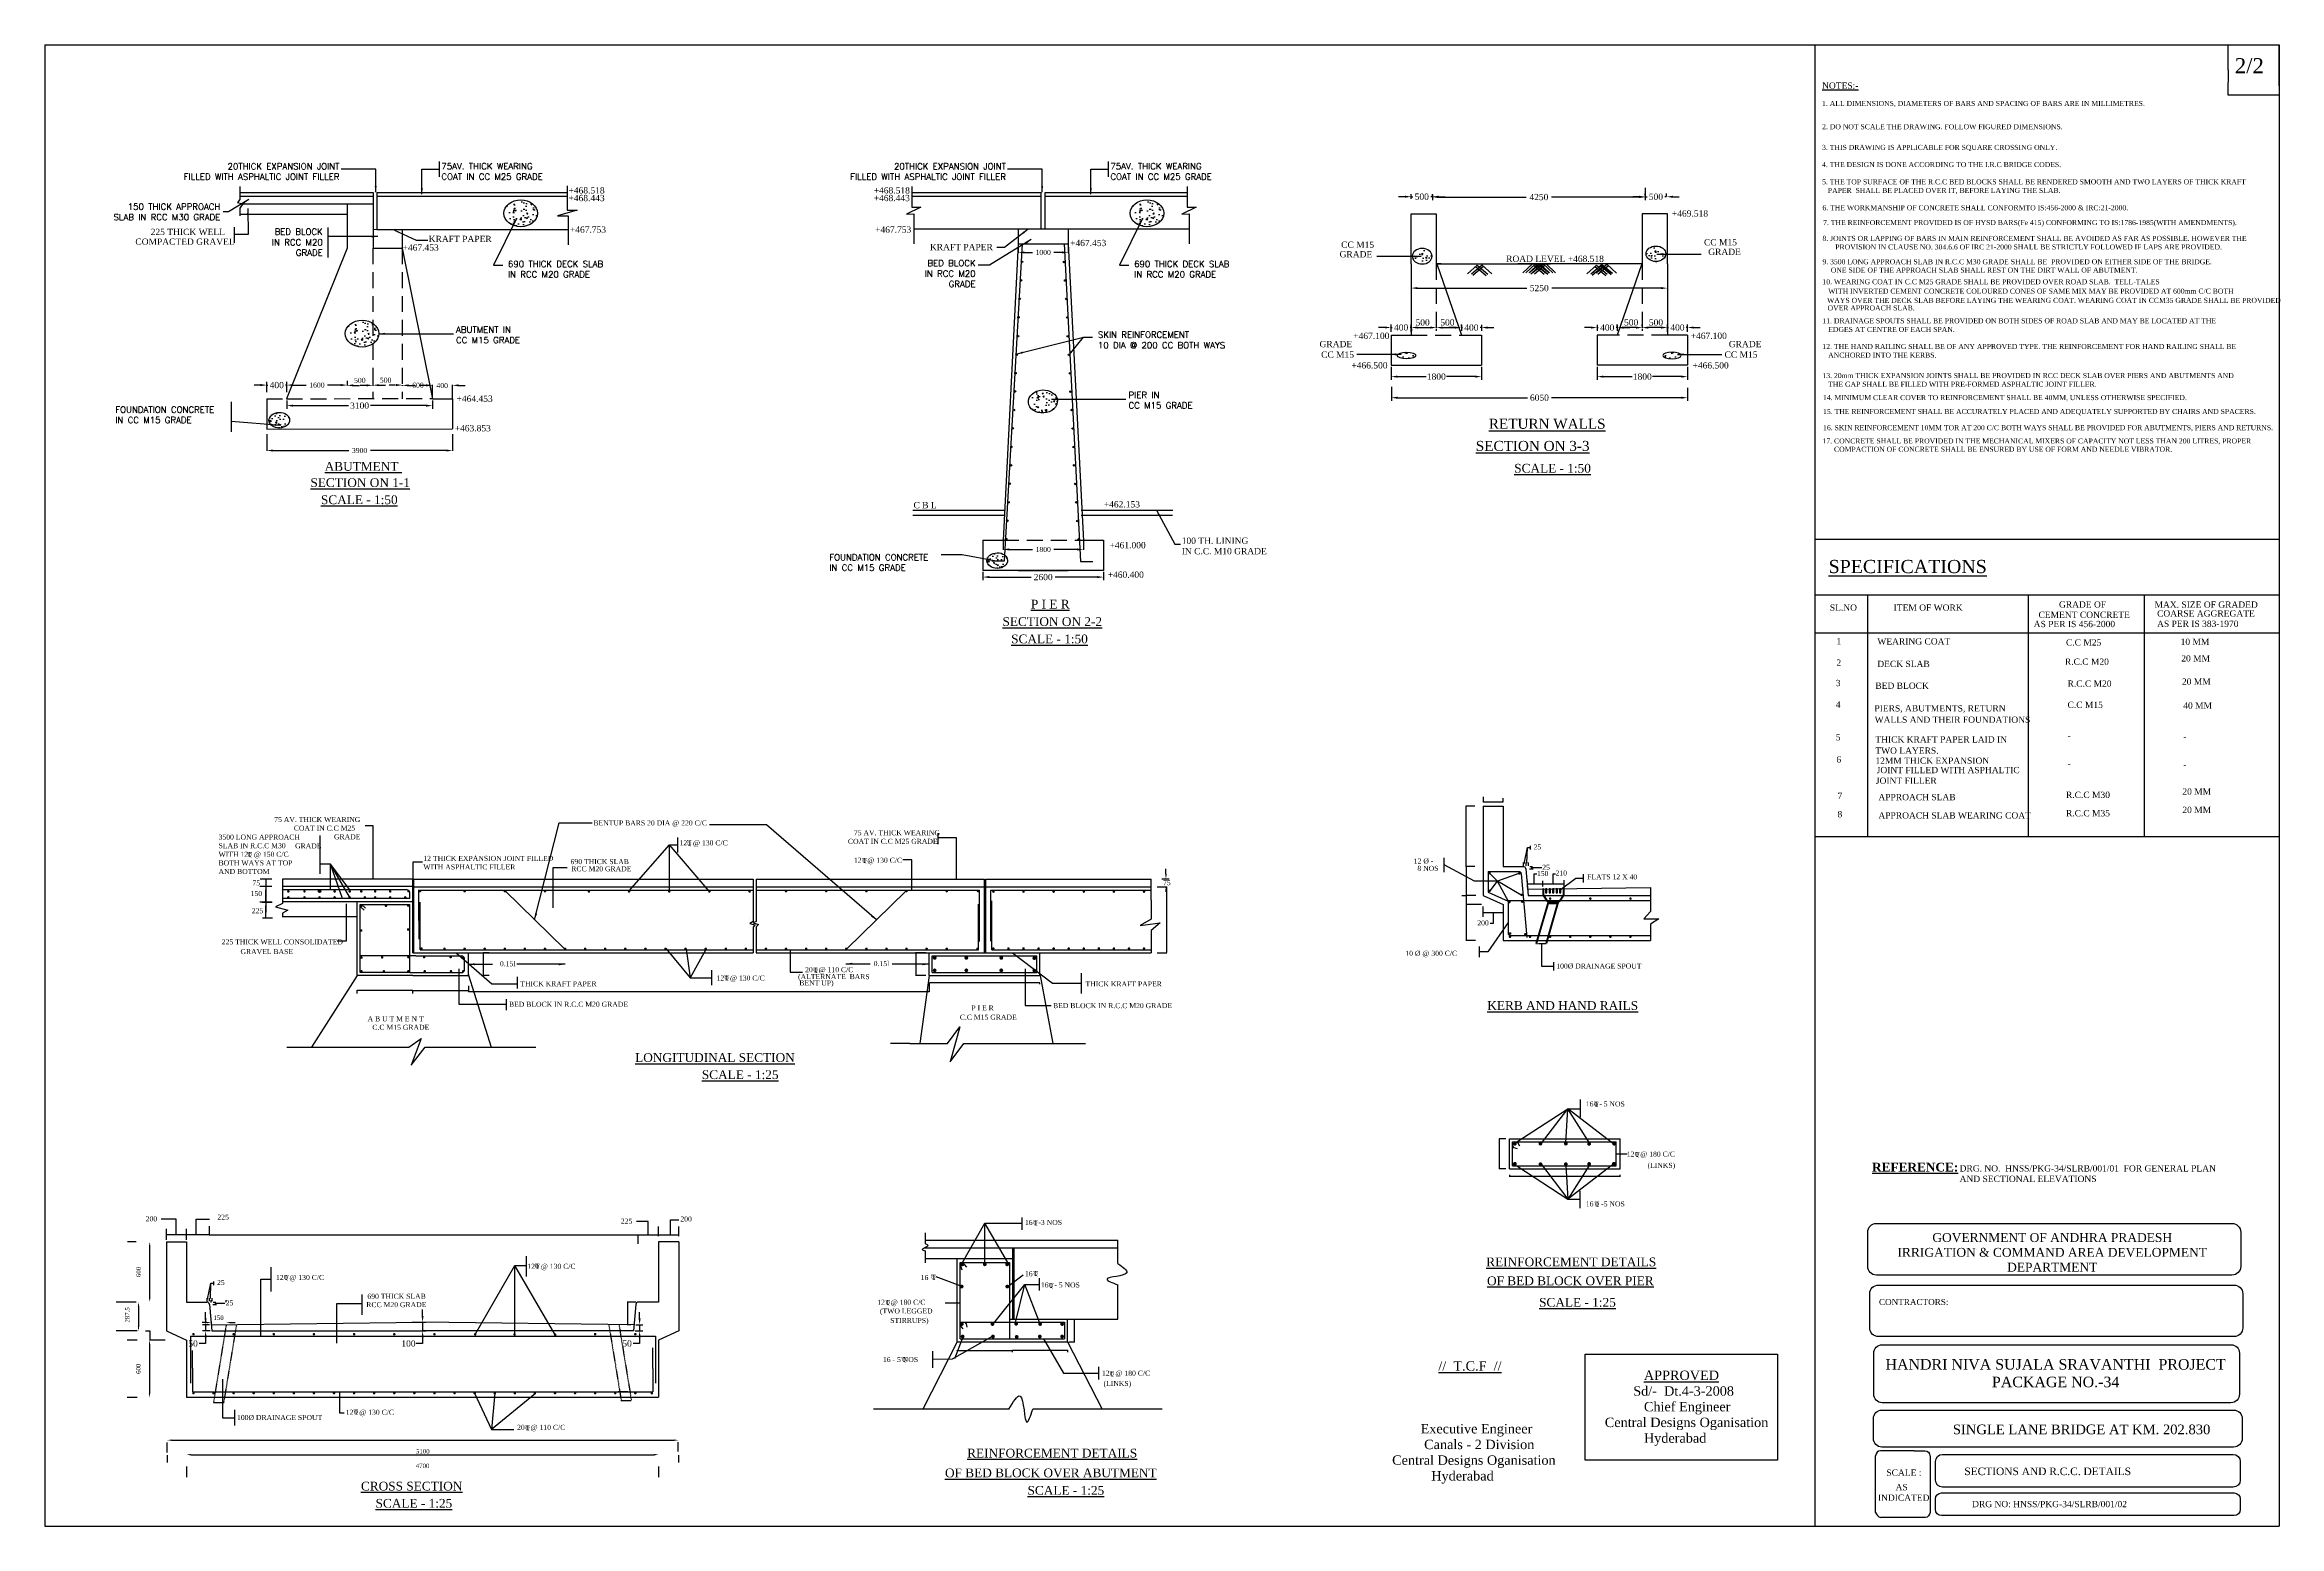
# Model space of a CAD drawing. Header units: inches. Extents: x -675 to 904, y 4 to 1354.
# Drawn here: x 9 to 899, y 4 to 594 of the extents above; entities that cross this region are included whole.
import ezdxf

# ---------------------------------------------------------------- set-up
doc = ezdxf.new("R2010")
doc.units = ezdxf.units.IN
doc.header["$MEASUREMENT"] = 0
doc.linetypes.add('DASHED', pattern=[0.75, 0.5, -0.25])
doc.linetypes.add('HIDDEN', pattern=[9.525, 6.35, -3.175])
doc.layers.add('SHEET', color=3, linetype='Continuous')
doc.styles.get("Standard").update_dxf_attribs({"font": 'times.ttf'})
doc.styles.add('TIMES NEW ROMAN', font='times.ttf')
doc.dimstyles.new('ISO-25', dxfattribs={"dimtxt": 2.5, "dimasz": 2.5, "dimexe": 1.25, "dimexo": 0.625, "dimtad": 0, "dimtih": 1, "dimtoh": 1, "dimlfac": 100, "dimtxsty": 'TIMES NEW ROMAN', "dimcen": 2.5, "dimadec": 0, "dimazin": 0, "dimtfac": 1, "dimtmove": 0, "dimatfit": 3, "dimfxl": 1, "dimarcsym": 0})
doc.dimstyles.get("Standard").update_dxf_attribs({"dimtxt": 2.5, "dimasz": 0.18, "dimexe": 0.05, "dimexo": 0.0625, "dimgap": 0.04, "dimtad": 0, "dimdec": 4, "dimzin": 0, "dimdsep": 46, "dimtxsty": 'Standard', "dimcen": 0.09, "dimadec": 0, "dimazin": 0, "dimtfac": 1, "dimtdec": 4, "dimtofl": 0, "dimtmove": 0, "dimatfit": 3, "dimfxl": 1, "dimtolj": 1, "dimtzin": 0, "dimarcsym": 0})
doc.dimstyles.new('STANDARD$0', dxfattribs={"dimscale": 88.888889, "dimtxt": 0.02, "dimasz": 0.02, "dimexe": 0.1, "dimexo": 0.1, "dimgap": 0.04, "dimtad": 2, "dimdec": 0, "dimzin": 1, "dimdsep": 46, "dimtxsty": 'Standard', "dimcen": 0.09, "dimadec": 0, "dimazin": 0, "dimtfac": 1, "dimtdec": 4, "dimtofl": 0, "dimtmove": 0, "dimatfit": 3, "dimfxl": 1, "dimtolj": 1, "dimtzin": 1, "dimarcsym": 0})
doc.dimstyles.new('STANDARD$7', dxfattribs={"dimtxt": 2, "dimasz": 2, "dimexe": 1.25, "dimexo": 0.625, "dimtad": 1, "dimdec": 0, "dimlfac": 0.5, "dimdsep": 46, "dimtxsty": 'Standard', "dimcen": 2.5, "dimadec": 0, "dimazin": 0, "dimtfac": 1, "dimtdec": 0, "dimtmove": 0, "dimatfit": 3, "dimfxl": 1, "dimtolj": 1, "dimtzin": 0, "dimarcsym": 0})

# ---------------------------------------------------------------- blocks, each defined once
blk = doc.blocks.new('*D3')
at = {"color": 0, "linetype": 'ByBlock', "lineweight": -2, "transparency": 16777216}
for p, q in [((552.74, 497.15), (552.74, 495.62)), ((555.24, 496.87), (598.78, 496.87)), ((652.31, 496.87), (608.78, 496.87)), ((654.81, 497.15), (654.81, 495.62))]:
    blk.add_line(p, q, dxfattribs=at)
at = {"color": 0, "linetype": 'ByBlock', "transparency": 16777216}
for points in [[(555.24, 497.29), (555.24, 496.46), (552.74, 496.87)], [(652.31, 497.29), (652.31, 496.46), (654.81, 496.87)]]:
    blk.add_solid(points, dxfattribs=at)
at = {"layer": 'Defpoints', "color": 0, "linetype": 'ByBlock', "transparency": 16777216}
for p in [(552.74, 497.77), (552.74, 496.87), (654.81, 497.77)]:
    blk.add_point(p, dxfattribs=at)
at = {"color": 0, "linetype": 'ByBlock', "transparency": 16777216, "insert": (603.78, 496.87), "char_height": 2.5, "attachment_point": 5}
blk.add_mtext('5250', dxfattribs=at)
blk = doc.blocks.new('*D4')
at = {"color": 0, "linetype": 'ByBlock', "lineweight": -2, "transparency": 16777216}
for p, q in [((544.87, 457.57), (544.87, 451.97)), ((662.82, 457.21), (662.82, 451.97)), ((547.37, 453.22), (599.06, 453.22)), ((660.32, 453.22), (608.64, 453.22))]:
    blk.add_line(p, q, dxfattribs=at)
at = {"color": 0, "linetype": 'ByBlock', "transparency": 16777216}
for points in [[(547.37, 453.63), (547.37, 452.8), (544.87, 453.22)], [(660.32, 453.63), (660.32, 452.8), (662.82, 453.22)]]:
    blk.add_solid(points, dxfattribs=at)
at = {"layer": 'Defpoints', "color": 0, "linetype": 'ByBlock', "transparency": 16777216}
for p in [(544.87, 458.2), (662.82, 457.83), (544.87, 453.22)]:
    blk.add_point(p, dxfattribs=at)
at = {"color": 0, "linetype": 'ByBlock', "transparency": 16777216, "insert": (603.85, 453.22), "char_height": 2.5, "attachment_point": 5}
blk.add_mtext('6050', dxfattribs=at)
blk = doc.blocks.new('*D5')
at = {"color": 0, "linetype": 'ByBlock', "lineweight": -2, "transparency": 16777216}
for p, q in [((561.25, 534.18), (561.25, 531.88)), ((646.01, 536.77), (646.01, 531.88)), ((563.75, 533.13), (598.63, 533.13)), ((643.51, 533.13), (608.63, 533.13))]:
    blk.add_line(p, q, dxfattribs=at)
at = {"color": 0, "linetype": 'ByBlock', "transparency": 16777216}
for points in [[(563.75, 533.55), (563.75, 532.71), (561.25, 533.13)], [(643.51, 533.55), (643.51, 532.71), (646.01, 533.13)]]:
    blk.add_solid(points, dxfattribs=at)
at = {"layer": 'Defpoints', "color": 0, "linetype": 'ByBlock', "transparency": 16777216}
for p in [(561.25, 534.8), (646.01, 537.4), (561.25, 533.13)]:
    blk.add_point(p, dxfattribs=at)
at = {"color": 0, "linetype": 'ByBlock', "transparency": 16777216, "insert": (603.63, 533.13), "char_height": 2.5, "attachment_point": 5}
blk.add_mtext('4250', dxfattribs=at)
blk = doc.blocks.new('*D6')
at = {"color": 0, "linetype": 'ByBlock', "lineweight": -2, "transparency": 16777216}
for p, q in [((552.76, 532.41), (552.76, 534.28)), ((561.25, 533.19), (561.25, 534.28)), ((550.26, 533.28), (547.76, 533.28)), ((552.76, 533.28), (553.46, 533.28)), ((561.25, 533.28), (560.55, 533.28)), ((563.75, 533.28), (566.25, 533.28))]:
    blk.add_line(p, q, dxfattribs=at)
at = {"color": 0, "linetype": 'ByBlock', "transparency": 16777216}
for points in [[(550.26, 533.7), (550.26, 532.86), (552.76, 533.28)], [(563.75, 533.7), (563.75, 532.86), (561.25, 533.28)]]:
    blk.add_solid(points, dxfattribs=at)
at = {"layer": 'Defpoints', "color": 0, "linetype": 'ByBlock', "transparency": 16777216}
for p in [(552.76, 533.28), (552.76, 532.16), (561.25, 532.94)]:
    blk.add_point(p, dxfattribs=at)
at = {"color": 0, "linetype": 'ByBlock', "transparency": 16777216, "insert": (557, 533.28), "char_height": 2.5, "attachment_point": 5}
blk.add_mtext('500', dxfattribs=at)
blk = doc.blocks.new('*D7')
at = {"color": 0, "linetype": 'ByBlock', "lineweight": -2, "transparency": 16777216}
for p, q in [((646.01, 533.7), (646.01, 534.5)), ((654.5, 533.53), (654.5, 534.5)), ((643.51, 533.25), (641.01, 533.25)), ((646.01, 533.25), (646.71, 533.25)), ((654.5, 533.25), (653.79, 533.25)), ((657, 533.25), (659.5, 533.25))]:
    blk.add_line(p, q, dxfattribs=at)
at = {"color": 0, "linetype": 'ByBlock', "transparency": 16777216}
for points in [[(643.51, 533.66), (643.51, 532.83), (646.01, 533.25)], [(657, 533.66), (657, 532.83), (654.5, 533.25)]]:
    blk.add_solid(points, dxfattribs=at)
at = {"layer": 'Defpoints', "color": 0, "linetype": 'ByBlock', "transparency": 16777216}
for p in [(646.01, 533.25), (646.01, 533.08), (654.5, 532.91)]:
    blk.add_point(p, dxfattribs=at)
at = {"color": 0, "linetype": 'ByBlock', "transparency": 16777216, "insert": (650.25, 533.25), "char_height": 2.5, "attachment_point": 5}
blk.add_mtext('500', dxfattribs=at)
blk = doc.blocks.new('*D8')
at = {"color": 0, "lineweight": -2, "transparency": 16777216}
for p, q in [((371.99, 73.65), (371.99, 73.71)), ((393.97, 73.61), (372.01, 73.61)), ((393.99, 73.65), (393.99, 73.71))]:
    blk.add_line(p, q, dxfattribs=at)
at = {"color": 0, "transparency": 16777216}
for points in [[(372.01, 73.62), (372.01, 73.61), (371.99, 73.61)], [(393.97, 73.62), (393.97, 73.61), (393.99, 73.61)]]:
    blk.add_solid(points, dxfattribs=at)
at = {"layer": 'Defpoints', "color": 0, "transparency": 16777216}
for p in [(371.99, 73.61), (371.99, 73.55), (393.99, 73.55)]:
    blk.add_point(p, dxfattribs=at)
at = {"color": 0, "transparency": 16777216, "insert": (382.99, 73.66), "char_height": 0.02, "attachment_point": 5}
blk.add_mtext('\\A1;500', dxfattribs=at)
blk = doc.blocks.new('*D9')
at = {"color": 0, "lineweight": -2, "transparency": 16777216}
for p, q in [((360.87, 218.46), (360.87, 220.21)), ((404.85, 220.11), (360.89, 220.11)), ((404.87, 219.62), (404.87, 220.21))]:
    blk.add_line(p, q, dxfattribs=at)
at = {"color": 0, "transparency": 16777216}
for points in [[(360.89, 220.11), (360.89, 220.1), (360.87, 220.11)], [(404.85, 220.11), (404.85, 220.1), (404.87, 220.11)]]:
    blk.add_solid(points, dxfattribs=at)
at = {"layer": 'Defpoints', "color": 0, "transparency": 16777216}
for p in [(360.87, 220.11), (360.87, 218.36), (404.87, 219.52)]:
    blk.add_point(p, dxfattribs=at)
at = {"color": 0, "transparency": 16777216, "insert": (382.87, 220.16), "char_height": 0.02, "attachment_point": 5}
blk.add_mtext('\\A1;1000', dxfattribs=at)
blk = doc.blocks.new('*D10')
at = {"color": 0, "lineweight": -2, "transparency": 16777216}
for p, q in [((44.97, 117), (41.47, 117)), ((50.36, 94.77), (50.36, 115.22)), ((44.97, 93), (41.47, 93))]:
    blk.add_line(p, q, dxfattribs=at)
at = {"color": 0, "transparency": 16777216}
for points in [[(50.06, 115.22), (50.66, 115.22), (50.36, 117)], [(50.06, 94.77), (50.66, 94.77), (50.36, 93)]]:
    blk.add_solid(points, dxfattribs=at)
at = {"layer": 'Defpoints', "color": 0, "transparency": 16777216}
for p in [(50.36, 117), (53.86, 117), (53.86, 93)]:
    blk.add_point(p, dxfattribs=at)
at = {"color": 0, "transparency": 16777216, "insert": (45.9, 105), "char_height": 1.778, "attachment_point": 5, "rotation": 90}
blk.add_mtext('\\A1;600', dxfattribs=at)
blk = doc.blocks.new('*D11')
at = {"color": 0, "lineweight": -2, "transparency": 16777216}
for p, q in [((59.11, 38.01), (259.13, 38.01)), ((57.33, 32.1), (57.33, 29.13)), ((260.91, 32.1), (260.91, 29.13))]:
    blk.add_line(p, q, dxfattribs=at)
at = {"color": 0, "transparency": 16777216}
for points in [[(59.11, 38.31), (59.11, 37.72), (57.33, 38.01)], [(259.13, 38.31), (259.13, 37.72), (260.91, 38.01)]]:
    blk.add_solid(points, dxfattribs=at)
at = {"layer": 'Defpoints', "color": 0, "transparency": 16777216}
for p in [(57.33, 40.99), (260.91, 40.99), (260.91, 38.01)]:
    blk.add_point(p, dxfattribs=at)
at = {"color": 0, "transparency": 16777216, "insert": (159.12, 33.55), "char_height": 1.778, "attachment_point": 5}
blk.add_mtext('\\A1;5100', dxfattribs=at)
blk = doc.blocks.new('*D12')
at = {"color": 0, "lineweight": -2, "transparency": 16777216}
for p, q in [((65.04, 27.56), (65.04, 23.34)), ((66.82, 32.23), (251.27, 32.23)), ((253.04, 27.56), (253.04, 23.34))]:
    blk.add_line(p, q, dxfattribs=at)
at = {"color": 0, "transparency": 16777216}
for points in [[(66.82, 32.53), (66.82, 31.93), (65.04, 32.23)], [(251.27, 32.53), (251.27, 31.93), (253.04, 32.23)]]:
    blk.add_solid(points, dxfattribs=at)
at = {"layer": 'Defpoints', "color": 0, "transparency": 16777216}
for p in [(65.04, 36.45), (253.04, 36.45), (253.04, 32.23)]:
    blk.add_point(p, dxfattribs=at)
at = {"color": 0, "transparency": 16777216, "insert": (159.04, 27.77), "char_height": 1.778, "attachment_point": 5}
blk.add_mtext('\\A1;4700', dxfattribs=at)
blk = doc.blocks.new('*D13')
at = {"color": 0, "lineweight": -2, "transparency": 16777216}
for p, q in [((572.99, 254.99), (574.74, 254.99)), ((580.79, 251.39), (574.54, 251.39)), ((574.64, 254.97), (574.64, 251.41))]:
    blk.add_line(p, q, dxfattribs=at)
at = {"color": 0, "transparency": 16777216}
for points in [[(574.64, 254.97), (574.64, 254.97), (574.64, 254.99)], [(574.64, 251.41), (574.64, 251.41), (574.64, 251.39)]]:
    blk.add_solid(points, dxfattribs=at)
at = {"layer": 'Defpoints', "color": 0, "transparency": 16777216}
for p in [(572.89, 254.99), (574.64, 251.39), (580.89, 251.39)]:
    blk.add_point(p, dxfattribs=at)
at = {"color": 0, "transparency": 16777216, "insert": (574.69, 253.19), "char_height": 0.02, "attachment_point": 5, "rotation": 90}
blk.add_mtext('\\A1;90', dxfattribs=at)
blk = doc.blocks.new('*D14')
at = {"color": 0, "lineweight": -2, "transparency": 16777216}
for p, q in [((578.43, 251.39), (574.52, 251.39)), ((574.62, 251.37), (574.62, 237.01)), ((578.43, 236.99), (574.52, 236.99))]:
    blk.add_line(p, q, dxfattribs=at)
at = {"color": 0, "transparency": 16777216}
for points in [[(574.61, 251.37), (574.62, 251.37), (574.62, 251.39)], [(574.61, 237.01), (574.62, 237.01), (574.62, 236.99)]]:
    blk.add_solid(points, dxfattribs=at)
at = {"layer": 'Defpoints', "color": 0, "transparency": 16777216}
for p in [(578.53, 251.39), (574.62, 236.99), (578.53, 236.99)]:
    blk.add_point(p, dxfattribs=at)
at = {"color": 0, "transparency": 16777216, "insert": (574.57, 244.19), "char_height": 0.02, "attachment_point": 5, "rotation": 90}
blk.add_mtext('\\A1;600', dxfattribs=at)
blk = doc.blocks.new('*D15')
at = {"color": 0, "lineweight": -2, "transparency": 16777216}
for p, q in [((45.31, 77.9), (41.4, 77.9)), ((50.29, 76.12), (50.29, 56.79)), ((45.31, 55.01), (41.4, 55.01))]:
    blk.add_line(p, q, dxfattribs=at)
at = {"color": 0, "transparency": 16777216}
for points in [[(49.99, 76.12), (50.58, 76.12), (50.29, 77.9)], [(49.99, 56.79), (50.58, 56.79), (50.29, 55.01)]]:
    blk.add_solid(points, dxfattribs=at)
at = {"layer": 'Defpoints', "color": 0, "transparency": 16777216}
for p in [(54.2, 77.9), (50.29, 55.01), (54.2, 55.01)]:
    blk.add_point(p, dxfattribs=at)
at = {"color": 0, "transparency": 16777216, "insert": (45.83, 66.45), "char_height": 1.778, "attachment_point": 5, "rotation": 90}
blk.add_mtext('\\A1;600', dxfattribs=at)
blk = doc.blocks.new('*D16')
at = {"color": 0, "lineweight": -2, "transparency": 16777216}
for p, q in [((44.97, 93), (37.01, 93)), ((45.9, 91.22), (45.9, 83.27)), ((45.33, 81.5), (37.01, 81.5))]:
    blk.add_line(p, q, dxfattribs=at)
at = {"color": 0, "transparency": 16777216}
for points in [[(45.6, 91.22), (46.19, 91.22), (45.9, 93)], [(45.6, 83.27), (46.19, 83.27), (45.9, 81.5)]]:
    blk.add_solid(points, dxfattribs=at)
at = {"layer": 'Defpoints', "color": 0, "transparency": 16777216}
for p in [(53.86, 93), (45.9, 81.5), (54.22, 81.5)]:
    blk.add_point(p, dxfattribs=at)
at = {"color": 0, "transparency": 16777216, "insert": (41.43, 87.91), "char_height": 1.778, "attachment_point": 5, "rotation": 90}
blk.add_mtext('\\A1;287.5', dxfattribs=at)
blk = doc.blocks.new('*D17')
at = {"color": 0, "lineweight": -2, "transparency": 16777216}
for p, q in [((581.44, 294.22), (581.44, 292.17)), ((589.29, 293.71), (589.29, 292.17)), ((581.46, 292.27), (589.27, 292.27))]:
    blk.add_line(p, q, dxfattribs=at)
at = {"color": 0, "transparency": 16777216}
for points in [[(581.46, 292.28), (581.46, 292.27), (581.44, 292.27)], [(589.27, 292.28), (589.27, 292.27), (589.29, 292.27)]]:
    blk.add_solid(points, dxfattribs=at)
at = {"layer": 'Defpoints', "color": 0, "transparency": 16777216}
for p in [(581.44, 294.32), (589.29, 293.81), (589.29, 292.27)]:
    blk.add_point(p, dxfattribs=at)
at = {"color": 0, "transparency": 16777216, "insert": (585.37, 292.22), "char_height": 0.02, "attachment_point": 5}
blk.add_mtext('\\A1;200', dxfattribs=at)
blk = doc.blocks.new('*D18')
at = {"color": 0, "lineweight": -2, "transparency": 16777216}
for p, q in [((578.1, 290.49), (574.6, 290.49)), ((574.7, 266.51), (574.7, 290.47)), ((578.1, 266.49), (574.6, 266.49))]:
    blk.add_line(p, q, dxfattribs=at)
at = {"color": 0, "transparency": 16777216}
for points in [[(574.7, 290.47), (574.7, 290.47), (574.7, 290.49)], [(574.7, 266.51), (574.7, 266.51), (574.7, 266.49)]]:
    blk.add_solid(points, dxfattribs=at)
at = {"layer": 'Defpoints', "color": 0, "transparency": 16777216}
for p in [(574.7, 290.49), (578.2, 290.49), (578.2, 266.49)]:
    blk.add_point(p, dxfattribs=at)
at = {"color": 0, "transparency": 16777216, "insert": (574.65, 278.49), "char_height": 0.02, "attachment_point": 5, "rotation": 90}
blk.add_mtext('\\A1;600', dxfattribs=at)
blk = doc.blocks.new('*D19')
at = {"color": 0, "lineweight": -2, "transparency": 16777216}
for p, q in [((578.1, 266.49), (574.6, 266.49)), ((574.7, 266.47), (574.7, 255.01)), ((578.46, 254.99), (574.6, 254.99))]:
    blk.add_line(p, q, dxfattribs=at)
at = {"color": 0, "transparency": 16777216}
for points in [[(574.7, 266.47), (574.7, 266.47), (574.7, 266.49)], [(574.7, 255.01), (574.7, 255.01), (574.7, 254.99)]]:
    blk.add_solid(points, dxfattribs=at)
at = {"layer": 'Defpoints', "color": 0, "transparency": 16777216}
for p in [(578.2, 266.49), (574.7, 254.99), (578.56, 254.99)]:
    blk.add_point(p, dxfattribs=at)
at = {"color": 0, "transparency": 16777216, "insert": (572.15, 260.24), "char_height": 0.02, "attachment_point": 5, "rotation": 90}
blk.add_mtext('\\A1;287.5', dxfattribs=at)
blk = doc.blocks.new('*D20')
at = {"color": 0, "lineweight": -2, "transparency": 16777216}
for p, q in [((74.83, 92.89), (74.83, 93.74)), ((80.84, 92.96), (80.84, 93.74)), ((73.05, 84.85), (71.27, 84.85)), ((82.62, 84.85), (84.4, 84.85))]:
    blk.add_line(p, q, dxfattribs=at)
at = {"color": 0, "transparency": 16777216}
for points in [[(73.05, 85.14), (73.05, 84.55), (74.83, 84.85)], [(82.62, 85.14), (82.62, 84.55), (80.84, 84.85)]]:
    blk.add_solid(points, dxfattribs=at)
at = {"layer": 'Defpoints', "color": 0, "transparency": 16777216}
for p in [(74.83, 84.85), (74.83, 84), (80.84, 84.07)]:
    blk.add_point(p, dxfattribs=at)
at = {"color": 0, "transparency": 16777216, "insert": (77.79, 86.77), "char_height": 1.778, "attachment_point": 5}
blk.add_mtext('\\A1;150', dxfattribs=at)
blk = doc.blocks.new('*D21')
at = {"color": 0, "lineweight": -2, "transparency": 16777216}
for p, q in [((48.74, 81.5), (50.49, 81.5)), ((50.39, 81.48), (50.39, 77.92)), ((56.54, 77.9), (50.29, 77.9))]:
    blk.add_line(p, q, dxfattribs=at)
at = {"color": 0, "transparency": 16777216}
for points in [[(50.39, 81.48), (50.4, 81.48), (50.39, 81.5)], [(50.39, 77.92), (50.4, 77.92), (50.39, 77.9)]]:
    blk.add_solid(points, dxfattribs=at)
at = {"layer": 'Defpoints', "color": 0, "transparency": 16777216}
for p in [(48.64, 81.5), (50.39, 77.9), (56.64, 77.9)]:
    blk.add_point(p, dxfattribs=at)
at = {"color": 0, "transparency": 16777216, "insert": (50.44, 79.7), "char_height": 0.02, "attachment_point": 5, "rotation": 90}
blk.add_mtext('\\A1;90', dxfattribs=at)
blk = doc.blocks.new('*D22')
at = {"color": 0, "lineweight": -2, "transparency": 16777216}
for p, q in [((591.94, 143.63), (591.94, 142.89)), ((635.86, 142.99), (591.96, 142.99)), ((635.88, 143.63), (635.88, 142.89))]:
    blk.add_line(p, q, dxfattribs=at)
at = {"color": 0, "transparency": 16777216}
for points in [[(591.96, 142.99), (591.96, 142.99), (591.94, 142.99)], [(635.86, 142.99), (635.86, 142.99), (635.88, 142.99)]]:
    blk.add_solid(points, dxfattribs=at)
at = {"layer": 'Defpoints', "color": 0, "transparency": 16777216}
for p in [(591.94, 143.73), (591.94, 142.99), (635.88, 143.73)]:
    blk.add_point(p, dxfattribs=at)
at = {"color": 0, "transparency": 16777216, "insert": (613.91, 142.94), "char_height": 0.02, "attachment_point": 5}
blk.add_mtext('\\A1;1000', dxfattribs=at)
blk = doc.blocks.new('*D23')
at = {"color": 0, "lineweight": -2, "transparency": 16777216}
for p, q in [((590.46, 158.02), (587.84, 158.02)), ((587.94, 146.04), (587.94, 158)), ((590.46, 146.02), (587.84, 146.02))]:
    blk.add_line(p, q, dxfattribs=at)
at = {"color": 0, "transparency": 16777216}
for points in [[(587.94, 158), (587.94, 158), (587.94, 158.02)], [(587.94, 146.04), (587.94, 146.04), (587.94, 146.02)]]:
    blk.add_solid(points, dxfattribs=at)
at = {"layer": 'Defpoints', "color": 0, "transparency": 16777216}
for p in [(587.94, 158.02), (590.56, 158.02), (590.56, 146.02)]:
    blk.add_point(p, dxfattribs=at)
at = {"color": 0, "transparency": 16777216, "insert": (587.89, 152.02), "char_height": 0.02, "attachment_point": 5, "rotation": 90}
blk.add_mtext('\\A1;300', dxfattribs=at)
blk = doc.blocks.new('*D24')
at = {"color": 0, "lineweight": -2, "transparency": 16777216}
for p, q in [((243.95, 93), (240.55, 93)), ((240.65, 92.98), (240.65, 84.02)), ((242.03, 84), (240.55, 84))]:
    blk.add_line(p, q, dxfattribs=at)
at = {"color": 0, "transparency": 16777216}
for points in [[(240.65, 92.98), (240.66, 92.98), (240.65, 93)], [(240.65, 84.02), (240.66, 84.02), (240.65, 84)]]:
    blk.add_solid(points, dxfattribs=at)
at = {"layer": 'Defpoints', "color": 0, "transparency": 16777216}
for p in [(244.05, 93), (240.65, 84), (242.13, 84)]:
    blk.add_point(p, dxfattribs=at)
at = {"color": 0, "transparency": 16777216, "insert": (240.6, 88.5), "char_height": 0.02, "attachment_point": 5, "rotation": 90}
blk.add_mtext('\\A1;225', dxfattribs=at)
blk = doc.blocks.new('*D25')
at = {"color": 0, "lineweight": -2, "transparency": 16777216}
for p, q in [((177.27, 218.06), (177.27, 216.64)), ((177.29, 216.74), (360.82, 216.74)), ((360.84, 218.87), (360.84, 216.64))]:
    blk.add_line(p, q, dxfattribs=at)
at = {"color": 0, "transparency": 16777216}
for points in [[(177.29, 216.75), (177.29, 216.74), (177.27, 216.74)], [(360.82, 216.75), (360.82, 216.74), (360.84, 216.74)]]:
    blk.add_solid(points, dxfattribs=at)
at = {"layer": 'Defpoints', "color": 0, "transparency": 16777216}
for p in [(177.27, 218.16), (360.84, 218.97), (360.84, 216.74)]:
    blk.add_point(p, dxfattribs=at)
at = {"color": 0, "transparency": 16777216, "insert": (269.05, 216.69), "char_height": 0.02, "attachment_point": 5}
blk.add_mtext('\\A1;8000', dxfattribs=at)
blk = doc.blocks.new('*D26')
at = {"color": 0, "lineweight": -2, "transparency": 16777216}
for p, q in [((74.04, 123.3), (74.04, 119.64)), ((74.06, 119.74), (244.94, 119.74)), ((244.96, 116.21), (244.96, 119.84))]:
    blk.add_line(p, q, dxfattribs=at)
at = {"color": 0, "transparency": 16777216}
for points in [[(74.06, 119.74), (74.06, 119.73), (74.04, 119.74)], [(244.94, 119.74), (244.94, 119.73), (244.96, 119.74)]]:
    blk.add_solid(points, dxfattribs=at)
at = {"layer": 'Defpoints', "color": 0, "transparency": 16777216}
for p in [(74.04, 123.4), (244.96, 119.74), (244.96, 116.11)]:
    blk.add_point(p, dxfattribs=at)
at = {"color": 0, "transparency": 16777216, "insert": (159.5, 119.69), "char_height": 0.02, "attachment_point": 5}
blk.add_mtext('\\A1;4250', dxfattribs=at)
blk = doc.blocks.new('*D27')
at = {"color": 0, "lineweight": -2, "transparency": 16777216}
for p, q in [((185.62, 232.06), (183.15, 232.06)), ((183.25, 223.08), (183.25, 232.04)), ((185.62, 223.06), (183.15, 223.06))]:
    blk.add_line(p, q, dxfattribs=at)
at = {"color": 0, "transparency": 16777216}
for points in [[(183.24, 232.04), (183.25, 232.04), (183.25, 232.06)], [(183.24, 223.08), (183.25, 223.08), (183.25, 223.06)]]:
    blk.add_solid(points, dxfattribs=at)
at = {"layer": 'Defpoints', "color": 0, "transparency": 16777216}
for p in [(183.25, 232.06), (185.72, 232.06), (185.72, 223.06)]:
    blk.add_point(p, dxfattribs=at)
at = {"color": 0, "transparency": 16777216, "insert": (183.2, 227.56), "char_height": 0.02, "attachment_point": 5, "rotation": 90}
blk.add_mtext('\\A1;300', dxfattribs=at)
blk = doc.blocks.new('*D28')
at = {"color": 0, "lineweight": -2, "transparency": 16777216}
for p, q in [((132.97, 215.98), (132.97, 217.26)), ((155.09, 217.16), (132.99, 217.16)), ((155.11, 215.98), (155.11, 217.26))]:
    blk.add_line(p, q, dxfattribs=at)
at = {"color": 0, "transparency": 16777216}
for points in [[(132.99, 217.17), (132.99, 217.16), (132.97, 217.16)], [(155.09, 217.17), (155.09, 217.16), (155.11, 217.16)]]:
    blk.add_solid(points, dxfattribs=at)
at = {"layer": 'Defpoints', "color": 0, "transparency": 16777216}
for p in [(132.97, 217.16), (132.97, 215.88), (155.11, 215.88)]:
    blk.add_point(p, dxfattribs=at)
at = {"color": 0, "transparency": 16777216, "insert": (144.04, 217.21), "char_height": 0.02, "attachment_point": 5}
blk.add_mtext('\\A1;500', dxfattribs=at)
blk = doc.blocks.new('*D29')
at = {"color": 0, "lineweight": -2, "transparency": 16777216}
for p, q in [((155.11, 217.09), (155.11, 217.03)), ((155.13, 217.13), (177.25, 217.13)), ((177.27, 218.97), (177.27, 217.03))]:
    blk.add_line(p, q, dxfattribs=at)
at = {"color": 0, "transparency": 16777216}
for points in [[(155.13, 217.13), (155.13, 217.12), (155.11, 217.13)], [(177.25, 217.13), (177.25, 217.12), (177.27, 217.13)]]:
    blk.add_solid(points, dxfattribs=at)
at = {"layer": 'Defpoints', "color": 0, "transparency": 16777216}
for p in [(155.11, 217.19), (177.27, 219.07), (177.27, 217.13)]:
    blk.add_point(p, dxfattribs=at)
at = {"color": 0, "transparency": 16777216, "insert": (166.19, 217.08), "char_height": 0.02, "attachment_point": 5}
blk.add_mtext('\\A1;500', dxfattribs=at)
blk = doc.blocks.new('*D30')
at = {"color": 0, "lineweight": -2, "transparency": 16777216}
for p, q in [((359.44, 232.06), (355.33, 232.06)), ((355.43, 232.04), (355.43, 223.08)), ((359.44, 223.06), (355.33, 223.06))]:
    blk.add_line(p, q, dxfattribs=at)
at = {"color": 0, "transparency": 16777216}
for points in [[(355.43, 232.04), (355.44, 232.04), (355.43, 232.06)], [(355.43, 223.08), (355.44, 223.08), (355.43, 223.06)]]:
    blk.add_solid(points, dxfattribs=at)
at = {"layer": 'Defpoints', "color": 0, "transparency": 16777216}
for p in [(359.54, 232.06), (355.43, 223.06), (359.54, 223.06)]:
    blk.add_point(p, dxfattribs=at)
at = {"color": 0, "transparency": 16777216, "insert": (355.38, 227.56), "char_height": 0.02, "attachment_point": 5, "rotation": 90}
blk.add_mtext('\\A1;300', dxfattribs=at)
blk = doc.blocks.new('*D31')
at = {"color": 0, "lineweight": -2, "transparency": 16777216}
for p, q in [((393.99, 73.02), (393.99, 73.85)), ((415.97, 73.75), (394.01, 73.75)), ((415.99, 73.02), (415.99, 73.85))]:
    blk.add_line(p, q, dxfattribs=at)
at = {"color": 0, "transparency": 16777216}
for points in [[(394.01, 73.75), (394.01, 73.75), (393.99, 73.75)], [(415.97, 73.75), (415.97, 73.75), (415.99, 73.75)]]:
    blk.add_solid(points, dxfattribs=at)
at = {"layer": 'Defpoints', "color": 0, "transparency": 16777216}
for p in [(393.99, 73.75), (393.99, 72.92), (415.99, 72.92)]:
    blk.add_point(p, dxfattribs=at)
at = {"color": 0, "transparency": 16777216, "insert": (404.99, 73.8), "char_height": 0.02, "attachment_point": 5}
blk.add_mtext('\\A1;500', dxfattribs=at)
blk = doc.blocks.new('*D32')
at = {"color": 0, "lineweight": -2, "transparency": 16777216}
for p, q in [((416.38, 86.19), (418.75, 86.19)), ((418.65, 77.21), (418.65, 86.17)), ((416.38, 77.19), (418.75, 77.19))]:
    blk.add_line(p, q, dxfattribs=at)
at = {"color": 0, "transparency": 16777216}
for points in [[(418.65, 86.17), (418.65, 86.17), (418.65, 86.19)], [(418.65, 77.21), (418.65, 77.21), (418.65, 77.19)]]:
    blk.add_solid(points, dxfattribs=at)
at = {"layer": 'Defpoints', "color": 0, "transparency": 16777216}
for p in [(416.28, 86.19), (418.65, 86.19), (416.28, 77.19)]:
    blk.add_point(p, dxfattribs=at)
at = {"color": 0, "transparency": 16777216, "insert": (418.7, 81.69), "char_height": 0.02, "attachment_point": 5, "rotation": 90}
blk.add_mtext('\\A1;300', dxfattribs=at)
blk = doc.blocks.new('*D33')
at = {"color": 0, "lineweight": -2, "transparency": 16777216}
for p, q in [((451.58, 258.42), (455.39, 258.42)), ((455.29, 258.4), (455.29, 232.19)), ((451.58, 232.17), (455.39, 232.17))]:
    blk.add_line(p, q, dxfattribs=at)
at = {"color": 0, "transparency": 16777216}
for points in [[(455.29, 258.4), (455.3, 258.4), (455.29, 258.42)], [(455.29, 232.19), (455.3, 232.19), (455.29, 232.17)]]:
    blk.add_solid(points, dxfattribs=at)
at = {"layer": 'Defpoints', "color": 0, "transparency": 16777216}
for p in [(451.48, 258.42), (451.48, 232.17), (455.29, 232.17)]:
    blk.add_point(p, dxfattribs=at)
at = {"color": 0, "transparency": 16777216, "insert": (455.34, 245.29), "char_height": 0.02, "attachment_point": 5, "rotation": 90}
blk.add_mtext('\\A1;690', dxfattribs=at)
blk = doc.blocks.new('*D34')
at = {"color": 0, "lineweight": -2, "transparency": 16777216}
for p, q in [((104.96, 457.46), (104.96, 458.42)), ((107.46, 458.24), (112.73, 458.24)), ((126.46, 458.24), (121.18, 458.24)), ((128.96, 459.94), (128.96, 458.06))]:
    blk.add_line(p, q, dxfattribs=at)
at = {"color": 0, "transparency": 16777216}
for points in [[(107.46, 458.66), (107.46, 457.82), (104.96, 458.24)], [(126.46, 458.66), (126.46, 457.82), (128.96, 458.24)]]:
    blk.add_solid(points, dxfattribs=at)
at = {"layer": 'Defpoints', "color": 0, "transparency": 16777216}
for p in [(104.96, 457.28), (128.96, 460.12), (128.96, 458.24)]:
    blk.add_point(p, dxfattribs=at)
at = {"color": 0, "transparency": 16777216, "insert": (116.96, 458.24), "char_height": 2, "attachment_point": 5}
blk.add_mtext('\\A1;1600', dxfattribs=at)
blk = doc.blocks.new('*D35')
at = {"color": 0, "lineweight": -2, "transparency": 16777216}
for p, q in [((160.45, 458.13), (157.95, 458.13)), ((162.95, 452.94), (162.95, 458.31)), ((170.94, 452.94), (170.94, 458.31)), ((173.44, 458.13), (175.94, 458.13))]:
    blk.add_line(p, q, dxfattribs=at)
at = {"color": 0, "transparency": 16777216}
for points in [[(160.45, 458.55), (160.45, 457.71), (162.95, 458.13)], [(173.44, 458.55), (173.44, 457.71), (170.94, 458.13)]]:
    blk.add_solid(points, dxfattribs=at)
at = {"layer": 'Defpoints', "color": 0, "transparency": 16777216}
for p in [(170.94, 458.13), (162.95, 452.76), (170.94, 452.76)]:
    blk.add_point(p, dxfattribs=at)
at = {"color": 0, "transparency": 16777216, "insert": (166.85, 458.03), "char_height": 2, "attachment_point": 5}
blk.add_mtext('\\A1;400', dxfattribs=at)
blk = doc.blocks.new('*D36')
at = {"color": 0, "lineweight": -2, "transparency": 16777216}
for p, q in [((96.96, 438.66), (96.96, 431.99)), ((170.95, 438.66), (170.95, 431.99)), ((99.46, 432.17), (129.61, 432.17)), ((168.45, 432.17), (138.3, 432.17))]:
    blk.add_line(p, q, dxfattribs=at)
at = {"color": 0, "transparency": 16777216}
for points in [[(99.46, 432.59), (99.46, 431.76), (96.96, 432.17)], [(168.45, 432.59), (168.45, 431.76), (170.95, 432.17)]]:
    blk.add_solid(points, dxfattribs=at)
at = {"layer": 'Defpoints', "color": 0, "transparency": 16777216}
for p in [(96.96, 438.84), (170.95, 438.84), (170.95, 432.17)]:
    blk.add_point(p, dxfattribs=at)
at = {"color": 0, "transparency": 16777216, "insert": (133.95, 432.17), "char_height": 2, "attachment_point": 5}
blk.add_mtext('\\A1;3900', dxfattribs=at)
blk = doc.blocks.new('*D37')
at = {"color": 0, "lineweight": -2, "transparency": 16777216}
for p, q in [((396.21, 520.21), (396.21, 510.9)), ((416.21, 520.21), (416.21, 510.9)), ((398.71, 511.08), (401.98, 511.08)), ((413.71, 511.08), (410.44, 511.08))]:
    blk.add_line(p, q, dxfattribs=at)
at = {"color": 0, "transparency": 16777216}
for points in [[(398.71, 511.5), (398.71, 510.67), (396.21, 511.08)], [(413.71, 511.5), (413.71, 510.67), (416.21, 511.08)]]:
    blk.add_solid(points, dxfattribs=at)
at = {"layer": 'Defpoints', "color": 0, "transparency": 16777216}
for p in [(396.21, 520.39), (416.21, 520.39), (416.21, 511.08)]:
    blk.add_point(p, dxfattribs=at)
at = {"color": 0, "transparency": 16777216, "insert": (406.21, 511.08), "char_height": 2, "attachment_point": 5}
blk.add_mtext('\\A1;1000', dxfattribs=at)
blk = doc.blocks.new('*D38')
at = {"color": 0, "lineweight": -2, "transparency": 16777216}
for p, q in [((390.21, 396.26), (390.21, 392.59)), ((392.71, 392.77), (401.98, 392.77)), ((419.71, 392.77), (410.44, 392.77)), ((422.21, 396.26), (422.21, 392.59))]:
    blk.add_line(p, q, dxfattribs=at)
at = {"color": 0, "transparency": 16777216}
for points in [[(392.71, 393.19), (392.71, 392.35), (390.21, 392.77)], [(419.71, 393.19), (419.71, 392.35), (422.21, 392.77)]]:
    blk.add_solid(points, dxfattribs=at)
at = {"layer": 'Defpoints', "color": 0, "transparency": 16777216}
for p in [(390.21, 396.44), (422.21, 396.44), (422.21, 392.77)]:
    blk.add_point(p, dxfattribs=at)
at = {"color": 0, "transparency": 16777216, "insert": (406.21, 392.77), "char_height": 2, "attachment_point": 5}
blk.add_mtext('\\A1;1800', dxfattribs=at)
blk = doc.blocks.new('*D39')
at = {"color": 0, "lineweight": -2, "transparency": 16777216}
for p, q in [((382.21, 383.81), (382.21, 380.52)), ((430.21, 383.81), (430.21, 380.52)), ((384.71, 381.77), (401.42, 381.77)), ((427.71, 381.77), (411, 381.77))]:
    blk.add_line(p, q, dxfattribs=at)
at = {"color": 0, "transparency": 16777216}
for points in [[(384.71, 382.19), (384.71, 381.36), (382.21, 381.77)], [(427.71, 382.19), (427.71, 381.36), (430.21, 381.77)]]:
    blk.add_solid(points, dxfattribs=at)
at = {"layer": 'Defpoints', "color": 0, "transparency": 16777216}
for p in [(382.21, 384.44), (430.21, 384.44), (430.21, 381.77)]:
    blk.add_point(p, dxfattribs=at)
at = {"color": 0, "transparency": 16777216, "insert": (406.21, 381.77), "char_height": 2.5, "attachment_point": 5}
blk.add_mtext('2600', dxfattribs=at)
blk = doc.blocks.new('*D40')
at = {"color": 0, "lineweight": -2, "transparency": 16777216}
for p, q in [((94.46, 458.24), (91.96, 458.24)), ((96.96, 455.38), (96.96, 459.49)), ((96.96, 458.24), (97.42, 458.24)), ((104.96, 458.24), (104.5, 458.24)), ((104.96, 455.38), (104.96, 459.49)), ((107.46, 458.24), (109.96, 458.24))]:
    blk.add_line(p, q, dxfattribs=at)
at = {"color": 0, "transparency": 16777216}
for points in [[(94.46, 458.66), (94.46, 457.82), (96.96, 458.24)], [(107.46, 458.66), (107.46, 457.82), (104.96, 458.24)]]:
    blk.add_solid(points, dxfattribs=at)
at = {"layer": 'Defpoints', "color": 0, "transparency": 16777216}
for p in [(96.96, 454.75), (104.96, 458.24), (104.96, 454.75)]:
    blk.add_point(p, dxfattribs=at)
at = {"color": 0, "transparency": 16777216, "insert": (100.96, 458.24), "char_height": 2.5, "attachment_point": 5}
blk.add_mtext('400', dxfattribs=at)
blk = doc.blocks.new('*D41')
at = {"color": 0, "lineweight": -2, "transparency": 16777216}
for p, q in [((104.96, 452.13), (104.96, 448.8)), ((107.46, 450.05), (129.58, 450.05)), ((160.45, 450.05), (138.33, 450.05)), ((162.95, 452.13), (162.95, 448.8))]:
    blk.add_line(p, q, dxfattribs=at)
at = {"color": 0, "transparency": 16777216}
for points in [[(107.46, 450.47), (107.46, 449.63), (104.96, 450.05)], [(160.45, 450.47), (160.45, 449.63), (162.95, 450.05)]]:
    blk.add_solid(points, dxfattribs=at)
at = {"layer": 'Defpoints', "color": 0, "transparency": 16777216}
for p in [(104.96, 452.76), (162.95, 452.76), (162.95, 450.05)]:
    blk.add_point(p, dxfattribs=at)
at = {"color": 0, "transparency": 16777216, "insert": (133.95, 450.05), "char_height": 2.5, "attachment_point": 5}
blk.add_mtext('3100', dxfattribs=at)
blk = doc.blocks.new('*D42')
at = {"color": 0, "lineweight": -2, "transparency": 16777216}
for p, q in [((542.28, 481.18), (539.78, 481.18)), ((544.78, 479.44), (544.78, 482.43)), ((544.78, 481.18), (545.23, 481.18)), ((552.78, 481.18), (552.32, 481.18)), ((552.78, 479.44), (552.78, 482.43)), ((555.28, 481.18), (557.78, 481.18))]:
    blk.add_line(p, q, dxfattribs=at)
at = {"color": 0, "transparency": 16777216}
for points in [[(542.28, 481.59), (542.28, 480.76), (544.78, 481.18)], [(555.28, 481.59), (555.28, 480.76), (552.78, 481.18)]]:
    blk.add_solid(points, dxfattribs=at)
at = {"layer": 'Defpoints', "color": 0, "transparency": 16777216}
for p in [(552.78, 481.18), (544.78, 478.82), (552.78, 478.82)]:
    blk.add_point(p, dxfattribs=at)
at = {"color": 0, "transparency": 16777216, "insert": (548.78, 481.18), "char_height": 2.5, "attachment_point": 5}
blk.add_mtext('400', dxfattribs=at)
blk = doc.blocks.new('*D43')
at = {"color": 0, "lineweight": -2, "transparency": 16777216}
for p, q in [((243.67, 81.5), (246.72, 81.5)), ((243.91, 84), (246.72, 84)), ((245.47, 86.5), (245.47, 89)), ((245.47, 84), (245.47, 81.5)), ((245.47, 76.5), (242.97, 76.5)), ((245.47, 79), (245.47, 76.5))]:
    blk.add_line(p, q, dxfattribs=at)
at = {"color": 0, "transparency": 16777216}
for points in [[(245.06, 86.5), (245.89, 86.5), (245.47, 84)], [(245.06, 79), (245.89, 79), (245.47, 81.5)]]:
    blk.add_solid(points, dxfattribs=at)
at = {"layer": 'Defpoints', "color": 0, "transparency": 16777216}
for p in [(243.04, 81.5), (243.28, 84), (245.47, 81.5)]:
    blk.add_point(p, dxfattribs=at)
at = {"color": 0, "transparency": 16777216, "insert": (240.47, 76.5), "char_height": 2.5, "attachment_point": 5}
blk.add_mtext('50', dxfattribs=at)
blk = doc.blocks.new('*D44')
at = {"color": 0, "lineweight": -2, "transparency": 16777216}
for p, q in [((74.18, 84), (71.37, 84)), ((74.42, 81.5), (71.37, 81.5)), ((72.62, 86.5), (72.62, 89)), ((72.62, 84), (72.62, 81.5)), ((72.62, 76.5), (70.12, 76.5)), ((72.62, 79), (72.62, 76.5))]:
    blk.add_line(p, q, dxfattribs=at)
at = {"color": 0, "transparency": 16777216}
for points in [[(72.2, 86.5), (73.03, 86.5), (72.62, 84)], [(72.2, 79), (73.03, 79), (72.62, 81.5)]]:
    blk.add_solid(points, dxfattribs=at)
at = {"layer": 'Defpoints', "color": 0, "transparency": 16777216}
for p in [(72.62, 81.5), (74.81, 84), (75.04, 81.5)]:
    blk.add_point(p, dxfattribs=at)
at = {"color": 0, "transparency": 16777216, "insert": (67.62, 76.5), "char_height": 2.5, "attachment_point": 5}
blk.add_mtext('50', dxfattribs=at)
blk = doc.blocks.new('*D45')
at = {"color": 0, "lineweight": -2, "transparency": 16777216}
for p, q in [((159.04, 87.5), (159.04, 90)), ((154.7, 85), (160.29, 85)), ((154.7, 81.5), (160.29, 81.5)), ((159.04, 85), (159.04, 81.5)), ((159.04, 76.5), (156.54, 76.5)), ((159.04, 79), (159.04, 76.5))]:
    blk.add_line(p, q, dxfattribs=at)
at = {"color": 0, "transparency": 16777216}
for points in [[(158.63, 87.5), (159.46, 87.5), (159.04, 85)], [(158.63, 79), (159.46, 79), (159.04, 81.5)]]:
    blk.add_solid(points, dxfattribs=at)
at = {"layer": 'Defpoints', "color": 0, "transparency": 16777216}
for p in [(154.07, 85), (154.07, 81.5), (159.04, 81.5)]:
    blk.add_point(p, dxfattribs=at)
at = {"color": 0, "transparency": 16777216, "insert": (153.42, 76.5), "char_height": 2.5, "attachment_point": 5}
blk.add_mtext('100', dxfattribs=at)
blk = doc.blocks.new('*D82')
at = {"color": 0, "lineweight": -2, "transparency": 16777216}
for p, q in [((570.25, 481.14), (567.75, 481.14)), ((572.75, 482.2), (572.75, 479.89)), ((572.75, 481.14), (573.21, 481.14)), ((580.75, 481.14), (580.29, 481.14)), ((580.75, 482.2), (580.75, 479.89)), ((583.25, 481.14), (585.75, 481.14))]:
    blk.add_line(p, q, dxfattribs=at)
at = {"color": 0, "transparency": 16777216}
for points in [[(570.25, 481.55), (570.25, 480.72), (572.75, 481.14)], [(583.25, 481.55), (583.25, 480.72), (580.75, 481.14)]]:
    blk.add_solid(points, dxfattribs=at)
at = {"layer": 'Defpoints', "color": 0, "transparency": 16777216}
for p in [(572.75, 482.82), (580.75, 482.82), (580.75, 481.14)]:
    blk.add_point(p, dxfattribs=at)
at = {"color": 0, "transparency": 16777216, "insert": (576.75, 481.14), "char_height": 2.5, "attachment_point": 5}
blk.add_mtext('400', dxfattribs=at)
blk = doc.blocks.new('*D88')
at = {"color": 0, "lineweight": -2, "transparency": 16777216}
for p, q in [((544.78, 465.49), (544.78, 460.36)), ((580.78, 465.49), (580.78, 460.36)), ((547.28, 461.61), (558.74, 461.61)), ((578.28, 461.61), (566.81, 461.61))]:
    blk.add_line(p, q, dxfattribs=at)
at = {"color": 0, "transparency": 16777216}
for points in [[(547.28, 462.02), (547.28, 461.19), (544.78, 461.61)], [(578.28, 462.02), (578.28, 461.19), (580.78, 461.61)]]:
    blk.add_solid(points, dxfattribs=at)
at = {"layer": 'Defpoints', "color": 0, "transparency": 16777216}
for p in [(544.78, 466.12), (580.78, 466.12), (580.78, 461.61)]:
    blk.add_point(p, dxfattribs=at)
at = {"color": 0, "transparency": 16777216, "insert": (562.78, 461.61), "char_height": 2.5, "attachment_point": 5, "style": 'TIMES NEW ROMAN'}
blk.add_mtext('1800', dxfattribs=at)
blk = doc.blocks.new('*D91')
at = {"color": 0, "lineweight": -2, "transparency": 16777216}
for p, q in [((562.78, 480.61), (562.78, 479.89)), ((565.28, 481.14), (570.25, 481.14)), ((572.75, 481.76), (572.75, 482.39))]:
    blk.add_line(p, q, dxfattribs=at)
at = {"color": 0, "transparency": 16777216}
for points in [[(565.28, 481.55), (565.28, 480.72), (562.78, 481.14)], [(570.25, 481.55), (570.25, 480.72), (572.75, 481.14)]]:
    blk.add_solid(points, dxfattribs=at)
at = {"layer": 'Defpoints', "color": 0, "transparency": 16777216}
for p in [(562.78, 481.24), (572.75, 481.14), (572.75, 481.14)]:
    blk.add_point(p, dxfattribs=at)
at = {"color": 0, "transparency": 16777216, "insert": (567.21, 483.19), "char_height": 2.5, "attachment_point": 5, "style": 'TIMES NEW ROMAN'}
blk.add_mtext('500', dxfattribs=at)
blk = doc.blocks.new('*D92')
at = {"color": 0, "lineweight": -2, "transparency": 16777216}
for p, q in [((552.89, 480.61), (552.89, 479.89)), ((555.39, 481.14), (560.37, 481.14)), ((562.87, 481.76), (562.87, 482.39))]:
    blk.add_line(p, q, dxfattribs=at)
at = {"color": 0, "transparency": 16777216}
for points in [[(555.39, 481.55), (555.39, 480.72), (552.89, 481.14)], [(560.37, 481.55), (560.37, 480.72), (562.87, 481.14)]]:
    blk.add_solid(points, dxfattribs=at)
at = {"layer": 'Defpoints', "color": 0, "transparency": 16777216}
for p in [(552.89, 481.24), (562.87, 481.14), (562.87, 481.14)]:
    blk.add_point(p, dxfattribs=at)
at = {"color": 0, "transparency": 16777216, "insert": (557.33, 483.19), "char_height": 2.5, "attachment_point": 5, "style": 'TIMES NEW ROMAN'}
blk.add_mtext('500', dxfattribs=at)
blk = doc.blocks.new('*D93')
at = {"color": 0, "lineweight": -2, "transparency": 16777216}
for p, q in [((652.32, 481.18), (649.82, 481.18)), ((654.82, 479.44), (654.82, 482.43)), ((654.82, 481.18), (655.28, 481.18)), ((662.82, 481.18), (662.36, 481.18)), ((662.82, 479.44), (662.82, 482.43)), ((665.32, 481.18), (667.82, 481.18))]:
    blk.add_line(p, q, dxfattribs=at)
at = {"color": 0, "transparency": 16777216}
for points in [[(652.32, 481.59), (652.32, 480.76), (654.82, 481.18)], [(665.32, 481.59), (665.32, 480.76), (662.82, 481.18)]]:
    blk.add_solid(points, dxfattribs=at)
at = {"layer": 'Defpoints', "color": 0, "transparency": 16777216}
for p in [(654.82, 481.18), (654.82, 478.82), (662.82, 478.82)]:
    blk.add_point(p, dxfattribs=at)
at = {"color": 0, "transparency": 16777216, "insert": (658.82, 481.18), "char_height": 2.5, "attachment_point": 5}
blk.add_mtext('400', dxfattribs=at)
blk = doc.blocks.new('*D94')
at = {"color": 0, "lineweight": -2, "transparency": 16777216}
for p, q in [((624.35, 481.14), (621.85, 481.14)), ((626.85, 482.2), (626.85, 479.89)), ((626.85, 481.14), (627.3, 481.14)), ((634.85, 481.14), (634.39, 481.14)), ((634.85, 482.2), (634.85, 479.89)), ((637.35, 481.14), (639.85, 481.14))]:
    blk.add_line(p, q, dxfattribs=at)
at = {"color": 0, "transparency": 16777216}
for points in [[(624.35, 481.55), (624.35, 480.72), (626.85, 481.14)], [(637.35, 481.55), (637.35, 480.72), (634.85, 481.14)]]:
    blk.add_solid(points, dxfattribs=at)
at = {"layer": 'Defpoints', "color": 0, "transparency": 16777216}
for p in [(626.85, 482.82), (626.85, 481.14), (634.85, 482.82)]:
    blk.add_point(p, dxfattribs=at)
at = {"color": 0, "transparency": 16777216, "insert": (630.85, 481.14), "char_height": 2.5, "attachment_point": 5}
blk.add_mtext('400', dxfattribs=at)
blk = doc.blocks.new('*D95')
at = {"color": 0, "lineweight": -2, "transparency": 16777216}
for p, q in [((626.82, 465.49), (626.82, 460.36)), ((662.82, 465.49), (662.82, 460.36)), ((629.32, 461.61), (640.79, 461.61)), ((660.32, 461.61), (648.86, 461.61))]:
    blk.add_line(p, q, dxfattribs=at)
at = {"color": 0, "transparency": 16777216}
for points in [[(629.32, 462.02), (629.32, 461.19), (626.82, 461.61)], [(660.32, 462.02), (660.32, 461.19), (662.82, 461.61)]]:
    blk.add_solid(points, dxfattribs=at)
at = {"layer": 'Defpoints', "color": 0, "transparency": 16777216}
for p in [(626.82, 466.12), (662.82, 466.12), (626.82, 461.61)]:
    blk.add_point(p, dxfattribs=at)
at = {"color": 0, "transparency": 16777216, "insert": (644.82, 461.61), "char_height": 2.5, "attachment_point": 5, "style": 'TIMES NEW ROMAN'}
blk.add_mtext('1800', dxfattribs=at)
blk = doc.blocks.new('*D96')
at = {"color": 0, "lineweight": -2, "transparency": 16777216}
for p, q in [((634.85, 481.76), (634.85, 482.39)), ((642.32, 481.14), (637.35, 481.14)), ((644.82, 480.61), (644.82, 479.89))]:
    blk.add_line(p, q, dxfattribs=at)
at = {"color": 0, "transparency": 16777216}
for points in [[(637.35, 481.55), (637.35, 480.72), (634.85, 481.14)], [(642.32, 481.55), (642.32, 480.72), (644.82, 481.14)]]:
    blk.add_solid(points, dxfattribs=at)
at = {"layer": 'Defpoints', "color": 0, "transparency": 16777216}
for p in [(634.85, 481.14), (634.85, 481.14), (644.82, 481.24)]:
    blk.add_point(p, dxfattribs=at)
at = {"color": 0, "transparency": 16777216, "insert": (640.39, 483.19), "char_height": 2.5, "attachment_point": 5, "style": 'TIMES NEW ROMAN'}
blk.add_mtext('500', dxfattribs=at)
blk = doc.blocks.new('*D97')
at = {"color": 0, "lineweight": -2, "transparency": 16777216}
for p, q in [((644.73, 481.76), (644.73, 482.39)), ((652.21, 481.14), (647.23, 481.14)), ((654.71, 480.61), (654.71, 479.89))]:
    blk.add_line(p, q, dxfattribs=at)
at = {"color": 0, "transparency": 16777216}
for points in [[(647.23, 481.55), (647.23, 480.72), (644.73, 481.14)], [(652.21, 481.55), (652.21, 480.72), (654.71, 481.14)]]:
    blk.add_solid(points, dxfattribs=at)
at = {"layer": 'Defpoints', "color": 0, "transparency": 16777216}
for p in [(644.73, 481.14), (644.73, 481.14), (654.71, 481.24)]:
    blk.add_point(p, dxfattribs=at)
at = {"color": 0, "transparency": 16777216, "insert": (650.27, 483.19), "char_height": 2.5, "attachment_point": 5, "style": 'TIMES NEW ROMAN'}
blk.add_mtext('500', dxfattribs=at)
blk = doc.blocks.new('A$C4BC807D9')
for p, q in [((-18.38, 0.07), (-25.57, -126.41)), ((-1.65, 0.02), (4.89, -126.49)), ((-25.57, -126.41), (-30.48, -126.38)), ((4.89, -126.49), (9.8, -126.49))]:
    blk.add_line(p, q)
for centre in [(-18.4, -7.13), (-1.67, -7.18), (-18.85, -14.52), (-1.25, -14.57), (-19.33, -21.88), (-0.81, -21.93), (-19.81, -29.25), (-0.37, -29.3), (-20.53, -44.11), (-20.05, -36.75), (-0.17, -36.8), (0.27, -44.16), (-21, -51.47), (0.71, -51.53), (-21.21, -58.75), (0.88, -58.8), (-21.69, -66.11), (1.32, -66.17), (-22.16, -73.47), (1.75, -73.53), (-22.84, -88.15), (-22.64, -80.84), (2.19, -80.9), (2.35, -88.22), (-23.31, -95.52), (2.79, -95.58), (-23.79, -102.88), (3.23, -102.95), (-24.27, -110.24), (3.67, -110.31), (-24.75, -117.6), (4.11, -117.68)]:
    blk.add_circle(centre, 0.31)
at = {"insert": (11.82, -34.91), "char_height": 2.5, "attachment_point": 1}
blk.add_mtext('{\\Fsimplex|c0;SKIN REINFORCEMENT \\P10 DIA @ 200 CC BOTH WAYS}', dxfattribs=at)
for points in [[(-20.46, -43.81), (6.04, -37.17), (9.68, -37.11)], [(0.52, -43.98), (6.04, -37.17)]]:
    blk.add_leader(points, dimstyle='ISO-25', override={"dimgap": 0.625, "dimtad": 0})

msp = doc.modelspace()

# ---------------------------------------------------------------- hatches: boundary and pattern name
h = msp.add_hatch()
h.set_pattern_fill('AR-CONC', color=256, scale=0.03, style=0)
h.set_pattern_definition([(50, (-1223.554, 521.335), (5.46554, -0.478173), [0.5715, -6.2865]), (355, (-1223.554, 521.335), (-1.057285, 5.7317), [0.4572, -5.0292]), (100.451, (-1223.0986, 521.2953), (4.408275, 5.2535), [0.4857, -5.3427]), (46.1842, (-1223.554, 522.859), (8.13237, -1.26127), [0.85725, -9.42975]), (96.6356, (-1222.876, 522.754), (7.122127, 7.422767), [0.72855, -8.01405]), (351.184, (-1223.554, 522.859), (7.12214, 7.422754), [0.6858, -7.5438]), (21, (-1222.792, 522.478), (4.548446, -3.067966), [0.5715, -6.2865]), (326, (-1222.792, 522.478), (1.85406, 5.52564), [0.4572, -5.0292]), (71.4514, (-1222.413, 522.2225), (6.402495, 2.457686), [0.4857, -5.3427]), (37.5, (-1223.554, 521.3352), (0.092658, 2.5366512), [0, -4.96824, 0, -5.1054, 0, -5.04825]), (7.5, (-1223.554, 521.3352), (2.00459, 3.005417), [0, -2.91084, 0, -4.85394, 0, -1.92405]), (327.5, (-1225.2533, 521.3352), (4.067718, -0.1718623), [0, -1.905, 0, -5.9436, 0, -7.8867]), (317.5, (-1226.0153, 521.335), (4.443875, 0.762795), [0, -2.4765, 0, -3.94716, 0, -5.6007])])
edge = h.paths.add_edge_path()
edge.add_ellipse((198.12542, 526.65432), major_axis=(6.68494, 0), ratio=0.797919187, start_angle=0, end_angle=360)
h = msp.add_hatch()
h.set_pattern_fill('AR-CONC', color=256, scale=0.03, style=0)
h.set_pattern_definition([(50, (-974.1593, 521.335), (5.46554, -0.478173), [0.5715, -6.2865]), (355, (-974.1593, 521.335), (-1.057285, 5.7317), [0.4572, -5.0292]), (100.451, (-973.704, 521.2953), (4.408275, 5.2535), [0.4857, -5.3427]), (46.1842, (-974.159, 522.859), (8.13237, -1.26127), [0.85725, -9.42975]), (96.6356, (-973.482, 522.754), (7.122127, 7.422767), [0.72855, -8.01405]), (351.184, (-974.159, 522.859), (7.12214, 7.422754), [0.6858, -7.5438]), (21, (-973.3973, 522.478), (4.548446, -3.067966), [0.5715, -6.2865]), (326, (-973.3973, 522.478), (1.85406, 5.52564), [0.4572, -5.0292]), (71.4514, (-973.0183, 522.2225), (6.402495, 2.457686), [0.4857, -5.3427]), (37.5, (-974.1593, 521.3352), (0.092658, 2.5366512), [0, -4.96824, 0, -5.1054, 0, -5.04825]), (7.5, (-974.1593, 521.3352), (2.00459, 3.005417), [0, -2.91084, 0, -4.85394, 0, -1.92405]), (327.5, (-975.8586, 521.3352), (4.067718, -0.1718623), [0, -1.905, 0, -5.9436, 0, -7.8867]), (317.5, (-976.6206, 521.335), (4.443875, 0.762795), [0, -2.4765, 0, -3.94716, 0, -5.6007])])
edge = h.paths.add_edge_path()
edge.add_ellipse((447.52019, 526.65432), major_axis=(6.68494, 0), ratio=0.797919187, start_angle=0, end_angle=360)
h = msp.add_hatch()
h.set_pattern_fill('AR-CONC', color=256, scale=0.03, style=0)
h.set_pattern_definition([(130, (1615.03, 704.4286), (-5.46554, -0.478173), [0.5715, -6.2865]), (185, (1615.03, 704.4286), (1.057285, 5.7317), [0.4572, -5.0292]), (79.549, (1614.5745, 704.3887), (-4.408275, 5.2535), [0.4857, -5.3427]), (133.8158, (1615.03, 705.9526), (-8.13237, -1.26127), [0.85725, -9.42975]), (83.3644, (1614.352, 705.8475), (-7.122127, 7.422767), [0.72855, -8.01405]), (188.816, (1615.03, 705.9526), (-7.12214, 7.422754), [0.6858, -7.5438]), (159, (1614.268, 705.5716), (-4.548446, -3.067966), [0.5715, -6.2865]), (214, (1614.268, 705.5716), (-1.85406, 5.52564), [0.4572, -5.0292]), (108.5486, (1613.889, 705.316), (-6.402495, 2.457686), [0.4857, -5.3427]), (142.5, (1615.03, 704.4286), (-0.092658, 2.536651), [0, -4.96824, 0, -5.1054, 0, -5.04825]), (172.5, (1615.03, 704.4286), (-2.00459, 3.005417), [0, -2.91084, 0, -4.85394, 0, -1.92405]), (212.5, (1616.7293, 704.4286), (-4.067718, -0.1718623), [0, -1.905, 0, -5.9436, 0, -7.8867]), (222.5, (1617.4913, 704.4286), (-4.443875, 0.762795), [0, -2.4765, 0, -3.94716, 0, -5.6007])])
edge = h.paths.add_edge_path()
edge.add_ellipse((557.16003, 509.57402), major_axis=(3.94376, 0), ratio=0.784812663, start_angle=0, end_angle=360, ccw=False)
h = msp.add_hatch()
h.set_pattern_fill('AR-CONC', color=256, scale=0.03, style=0)
h.set_pattern_definition([(50, (-407.629, 705.388), (5.46554, -0.478173), [0.5715, -6.2865]), (355, (-407.629, 705.388), (-1.057285, 5.7317), [0.4572, -5.0292]), (100.451, (-407.1734, 705.348), (4.408275, 5.2535), [0.4857, -5.3427]), (46.1842, (-407.629, 706.912), (8.13237, -1.26127), [0.85725, -9.42975]), (96.6356, (-406.951, 706.807), (7.122127, 7.422767), [0.72855, -8.01405]), (351.184, (-407.629, 706.912), (7.12214, 7.422754), [0.6858, -7.5438]), (21, (-406.867, 706.531), (4.548446, -3.067966), [0.5715, -6.2865]), (326, (-406.867, 706.531), (1.85406, 5.52564), [0.4572, -5.0292]), (71.4514, (-406.488, 706.2753), (6.402495, 2.457686), [0.4857, -5.3427]), (37.5, (-407.6288, 705.388), (0.092658, 2.536651), [0, -4.96824, 0, -5.1054, 0, -5.04825]), (7.5, (-407.6288, 705.388), (2.00459, 3.005417), [0, -2.91084, 0, -4.85394, 0, -1.92405]), (327.5, (-409.3281, 705.388), (4.067718, -0.1718623), [0, -1.905, 0, -5.9436, 0, -7.8867]), (317.5, (-410.09, 705.388), (4.443875, 0.762795), [0, -2.4765, 0, -3.94716, 0, -5.6007])])
edge = h.paths.add_edge_path()
edge.add_ellipse((650.24113, 510.53343), major_axis=(-3.94376, 0), ratio=0.784812663, start_angle=0, end_angle=360)
h = msp.add_hatch()
h.set_pattern_fill('AR-CONC', color=256, scale=0.03, style=0)
h.set_pattern_definition([(50, (-1286.7433, 473.4243), (5.46554, -0.478173), [0.5715, -6.2865]), (355, (-1286.7433, 473.424), (-1.057285, 5.7317), [0.4572, -5.0292]), (100.451, (-1286.288, 473.3844), (4.408275, 5.2535), [0.4857, -5.3427]), (46.1842, (-1286.743, 474.948), (8.13237, -1.26127), [0.85725, -9.42975]), (96.6356, (-1286.066, 474.843), (7.122127, 7.422767), [0.72855, -8.01405]), (351.184, (-1286.743, 474.948), (7.12214, 7.422754), [0.6858, -7.5438]), (21, (-1285.9813, 474.5673), (4.548446, -3.067966), [0.5715, -6.2865]), (326, (-1285.9813, 474.567), (1.85406, 5.52564), [0.4572, -5.0292]), (71.4514, (-1285.6023, 474.3116), (6.402495, 2.457686), [0.4857, -5.3427]), (37.5, (-1286.7433, 473.4243), (0.092658, 2.5366512), [0, -4.96824, 0, -5.1054, 0, -5.04825]), (7.5, (-1286.7433, 473.4243), (2.00459, 3.005417), [0, -2.91084, 0, -4.85394, 0, -1.92405]), (327.5, (-1288.4426, 473.4243), (4.067718, -0.1718623), [0, -1.905, 0, -5.9436, 0, -7.8867]), (317.5, (-1289.2046, 473.4243), (4.443875, 0.762795), [0, -2.4765, 0, -3.94716, 0, -5.6007])])
edge = h.paths.add_edge_path()
edge.add_ellipse((134.93617, 478.74339), major_axis=(6.68494, 0), ratio=0.797919187, start_angle=0, end_angle=360)
h = msp.add_hatch()
h.set_pattern_fill('AR-CONC', color=256, scale=0.03, style=0)
h.set_pattern_definition([(50, (-506.891, 701.742), (5.46554, -0.478173), [0.5715, -6.2865]), (355, (-506.891, 701.742), (-1.057285, 5.7317), [0.4572, -5.0292]), (100.451, (-506.4353, 701.7023), (4.408275, 5.2535), [0.4857, -5.3427]), (46.1842, (-506.891, 703.266), (8.13237, -1.26127), [0.85725, -9.42975]), (96.6356, (-506.213, 703.161), (7.122127, 7.422767), [0.72855, -8.01405]), (351.184, (-506.891, 703.266), (7.12214, 7.422754), [0.6858, -7.5438]), (21, (-506.129, 702.885), (4.548446, -3.067966), [0.5715, -6.2865]), (326, (-506.129, 702.885), (1.85406, 5.52564), [0.4572, -5.0292]), (71.4514, (-505.75, 702.6295), (6.402495, 2.457686), [0.4857, -5.3427]), (37.5, (-506.8908, 701.7421), (0.092658, 2.536651), [0, -4.96824, 0, -5.1054, 0, -5.04825]), (7.5, (-506.8908, 701.7421), (2.00459, 3.005417), [0, -2.91084, 0, -4.85394, 0, -1.92405]), (327.5, (-508.59, 701.7421), (4.067718, -0.1718623), [0, -1.905, 0, -5.9436, 0, -7.8867]), (317.5, (-509.352, 701.742), (4.443875, 0.762795), [0, -2.4765, 0, -3.94716, 0, -5.6007])])
edge = h.paths.add_edge_path()
edge.add_ellipse((550.93281, 470.00905), major_axis=(-3.68465, 0), ratio=0.36, start_angle=0, end_angle=360)
h = msp.add_hatch()
h.set_pattern_fill('AR-CONC', color=256, scale=0.03, style=0)
h.set_pattern_definition([(130, (1714.488, 701.742), (-5.46554, -0.478173), [0.5715, -6.2865]), (185, (1714.488, 701.742), (1.057285, 5.7317), [0.4572, -5.0292]), (79.549, (1714.0326, 701.7023), (-4.408275, 5.2535), [0.4857, -5.3427]), (133.8158, (1714.488, 703.266), (-8.13237, -1.26127), [0.85725, -9.42975]), (83.3644, (1713.81, 703.161), (-7.122127, 7.422767), [0.72855, -8.01405]), (188.816, (1714.488, 703.266), (-7.12214, 7.422754), [0.6858, -7.5438]), (159, (1713.726, 702.885), (-4.548446, -3.067966), [0.5715, -6.2865]), (214, (1713.726, 702.885), (-1.85406, 5.52564), [0.4572, -5.0292]), (108.5486, (1713.347, 702.6295), (-6.402495, 2.457686), [0.4857, -5.3427]), (142.5, (1714.488, 701.7421), (-0.092658, 2.536651), [0, -4.96824, 0, -5.1054, 0, -5.04825]), (172.5, (1714.488, 701.7421), (-2.00459, 3.005417), [0, -2.91084, 0, -4.85394, 0, -1.92405]), (212.5, (1716.1873, 701.7421), (-4.067718, -0.1718623), [0, -1.905, 0, -5.9436, 0, -7.8867]), (222.5, (1716.9493, 701.742), (-4.443875, 0.762795), [0, -2.4765, 0, -3.94716, 0, -5.6007])])
edge = h.paths.add_edge_path()
edge.add_ellipse((656.66447, 470.00905), major_axis=(3.68465, 0), ratio=0.36, start_angle=0, end_angle=360, ccw=False)
h = msp.add_hatch()
h.set_pattern_fill('AR-CONC', color=256, scale=0.03, style=0)
h.set_pattern_definition([(50, (-1201.622, 453.2724), (5.46554, -0.478173), [0.5715, -6.2865]), (355, (-1201.622, 453.2724), (-1.057285, 5.7317), [0.4572, -5.0292]), (100.451, (-1201.1665, 453.2325), (4.408275, 5.2535), [0.4857, -5.3427]), (46.1842, (-1201.622, 454.7964), (8.13237, -1.26127), [0.85725, -9.42975]), (96.6356, (-1200.944, 454.691), (7.122127, 7.422767), [0.72855, -8.01405]), (351.184, (-1201.622, 454.796), (7.12214, 7.422754), [0.6858, -7.5438]), (21, (-1200.86, 454.4154), (4.548446, -3.067966), [0.5715, -6.2865]), (326, (-1200.86, 454.4154), (1.85406, 5.525639), [0.4572, -5.0292]), (71.4514, (-1200.481, 454.1597), (6.402495, 2.457686), [0.4857, -5.3427]), (37.5, (-1201.622, 453.2724), (0.092658, 2.5366512), [0, -4.96824, 0, -5.1054, 0, -5.04825]), (7.5, (-1201.622, 453.2724), (2.00459, 3.0054172), [0, -2.91084, 0, -4.85394, 0, -1.92405]), (327.5, (-1203.3213, 453.2724), (4.0677179, -0.1718623), [0, -1.905, 0, -5.9436, 0, -7.8867]), (317.5, (-1204.0833, 453.2724), (4.4438754, 0.762795), [0, -2.4765, 0, -3.94716, 0, -5.6007])])
edge = h.paths.add_edge_path()
edge.add_ellipse((406.09778, 451.70395), major_axis=(-5.79672, -0.38672), ratio=0.790133448, start_angle=0, end_angle=360)
h = msp.add_hatch()
h.set_pattern_fill('AR-CONC', color=256, scale=0.03, angle=-77.4838966, style=0)
h.set_pattern_definition([(332.5161, (-180.1184, 1850.881), (0.71765, -5.439279), [0.5715, -6.2865]), (277.5161, (-180.1184, 1850.881), (5.366358, 2.274298), [0.4572, -5.0292]), (22.9671, (-180.0586, 1850.428), (6.083987, -3.165006), [0.4857, -5.3427]), (328.7003, (-178.6306, 1851.2114), (0.531103, -8.21244), [0.85725, -9.42975]), (19.1517, (-178.586, 1850.527), (8.78983, -5.344253), [0.72855, -8.01405]), (273.7001, (-178.631, 1851.211), (8.78982, -5.344267), [0.6858, -7.5438]), (303.5161, (-178.8374, 1850.385), (-2.009344, -5.105224), [0.5715, -6.2865]), (248.5161, (-178.8374, 1850.385), (5.796124, -0.612516), [0.4572, -5.0292]), (353.9675, (-179.005, 1849.9595), (3.78679, -5.717725), [0.4857, -5.3427]), (320.0161, (-180.1184, 1850.881), (2.4964483, 0.4592717), [0, -4.96824, 0, -5.1054, 0, -5.04825]), (290.0161, (-180.1184, 1850.881), (3.3684166, -1.305635), [0, -2.91084, 0, -4.85394, 0, -1.92405]), (250.0161, (-180.4866, 1852.54), (0.7137534, -4.008294), [0, -1.905, 0, -5.9436, 0, -7.8867]), (240.0161, (-180.6518, 1853.284), (1.707717, -4.172959), [0, -2.4765, 0, -3.94716, 0, -5.6007])])
edge = h.paths.add_edge_path()
edge.add_ellipse((101.97788, 444.25139), major_axis=(4.11224, 0.08713), ratio=0.754634413, start_angle=0, end_angle=360)
h = msp.add_hatch()
h.set_pattern_fill('AR-CONC', color=256, scale=0.03, angle=-77.4838966, style=0)
h.set_pattern_definition([(332.5161, (105.8177, 1794.9686), (0.71765, -5.439279), [0.5715, -6.2865]), (277.5161, (105.818, 1794.9686), (5.366358, 2.274298), [0.4572, -5.0292]), (22.9671, (105.8775, 1794.5154), (6.083987, -3.165006), [0.4857, -5.3427]), (328.7003, (107.3055, 1795.299), (0.531103, -8.21244), [0.85725, -9.42975]), (19.1517, (107.35, 1794.6145), (8.78983, -5.344253), [0.72855, -8.01405]), (273.7001, (107.3055, 1795.299), (8.78982, -5.344267), [0.6858, -7.5438]), (303.5161, (107.0987, 1794.4724), (-2.009344, -5.105224), [0.5715, -6.2865]), (248.5161, (107.0987, 1794.4724), (5.796124, -0.612516), [0.4572, -5.0292]), (353.9675, (106.931, 1794.047), (3.78679, -5.717725), [0.4857, -5.3427]), (320.0161, (105.8177, 1794.9686), (2.4964483, 0.4592717), [0, -4.96824, 0, -5.1054, 0, -5.04825]), (290.0161, (105.8177, 1794.9686), (3.3684166, -1.305635), [0, -2.91084, 0, -4.85394, 0, -1.92405]), (250.0161, (105.4495, 1796.6275), (0.7137534, -4.008294), [0, -1.905, 0, -5.9436, 0, -7.8867]), (240.0161, (105.2843, 1797.3714), (1.707717, -4.172959), [0, -2.4765, 0, -3.94716, 0, -5.6007])])
edge = h.paths.add_edge_path()
edge.add_ellipse((387.91398, 388.33894), major_axis=(4.11224, 0.08713), ratio=0.754634413, start_angle=0, end_angle=360)
h = msp.add_hatch()
h.set_pattern_fill('LINE', color=256, scale=0.05, angle=45, style=0)
h.set_pattern_definition([(45, (564.36853, 253.09016), (-0.1122532, 0.1122532), [])])
h.paths.add_polyline_path([(608.14608, 252.85439), (607.82936, 251.75766), (610.48383, 251.75766), (610.79158, 252.82335)])

# ---------------------------------------------------------------- linework, layer by layer
for p, q in [((8.5301, 593.7038), (8.5301, 3.7038)), ((8.5301, 593.7038), (898.5301, 593.7038)), ((713.5301, 593.7038), (713.5301, 442.21697)), ((876.39889, 593.7038), (898.5301, 593.7038)), ((878.10206, 583.81686), (878.10206, 593.81686)), ((898.5301, 593.7038), (898.5301, 3.7038)), ((898.5301, 577.49642), (898.5301, 593.7038)), ((878.10206, 583.81686), (878.05401, 573.81709)), ((878.05401, 573.81709), (898.5301, 573.81709)), ((165.61819, 547.28644), (165.61819, 541.12149)), ((432.08358, 547.28644), (432.08358, 541.12149)), ((86.24729, 537.27744), (86.24729, 532.11767)), ((86.32155, 534.96245), (139.32155, 534.96245)), ((139.32155, 534.96245), (139.32155, 512.75615)), ((140.82156, 534.95615), (140.82156, 520.25615)), ((140.82156, 534.95615), (216.6646, 534.95615)), ((216.6646, 537.62649), (216.6646, 527.95512)), ((353.87655, 537.31059), (353.87655, 529.10398)), ((353.87655, 534.95615), (405.46024, 534.95615)), ((405.46024, 520.43576), (405.46024, 534.95615)), ((406.96024, 520.43576), (406.96024, 534.95615)), ((406.96024, 534.95615), (463.54234, 534.95615)), ((463.54234, 537.31059), (463.54234, 529.10398)), ((86.24729, 528.68872), (86.30878, 525.61152)), ((86.32155, 533.46245), (139.32155, 533.46245)), ((86.54903, 526.26551), (129.25843, 526.26551)), ((87.40363, 530.46245), (139.32155, 530.46245)), ((128.95669, 530.46245), (128.95669, 512.75615)), ((140.82156, 533.45615), (216.6646, 533.45615)), ((220.61486, 527.95512), (212.71435, 525.58662)), ((212.71435, 525.58662), (217.05963, 525.58662)), ((216.6646, 527.95512), (220.61486, 527.95512)), ((217.05963, 525.58662), (217.05963, 514.07095)), ((357.52647, 529.10398), (351.82346, 526.36845)), ((351.82346, 526.36845), (354.67496, 526.4656)), ((353.87655, 533.45615), (405.46024, 533.45615)), ((353.87655, 529.10398), (357.52647, 529.10398)), ((354.67496, 526.4656), (354.67496, 514.51446)), ((406.96024, 533.45615), (463.54234, 533.45615)), ((467.19226, 529.10398), (461.48925, 526.36845)), ((461.48925, 526.36845), (464.34076, 526.4656)), ((463.54234, 529.10398), (467.19226, 529.10398)), ((464.34076, 526.4656), (464.34076, 514.51446)), ((552.77521, 506.47714), (552.77521, 526.47714)), ((552.77521, 526.47714), (562.77521, 526.47714)), ((562.77521, 526.47714), (562.77521, 506.47714)), ((654.82207, 526.47714), (644.82207, 526.47714)), ((644.82207, 526.47714), (644.82207, 506.47714)), ((654.82207, 506.47714), (654.82207, 526.47714)), ((84.05734, 521.12792), (84.05734, 514.96297)), ((121.40701, 509.0955), (121.40701, 521.00773)), ((140.82156, 520.25615), (216.7042, 520.25615)), ((150.98815, 512.75615), (150.98815, 520.25615)), ((354.67496, 520.43576), (464.34076, 520.43576)), ((128.95669, 512.75615), (104.83163, 452.75615)), ((139.23375, 512.75615), (150.95279, 512.75615)), ((150.95279, 512.75615), (162.95217, 452.75615)), ((396.19498, 514.4585), (390.21024, 396.43576)), ((396.19498, 514.4585), (416.19498, 514.4585)), ((396.21024, 514.43576), (416.21024, 514.43576)), ((416.19498, 514.4585), (422.21024, 396.25576)), ((552.77521, 506.47714), (552.77521, 478.11714)), ((561.27521, 506.47714), (561.27521, 506.47714)), ((562.77521, 506.47714), (608.25756, 506.47714)), ((564.77521, 506.47714), (563.02521, 506.47714)), ((563.02521, 506.47714), (572.77521, 478.11714)), ((575.21483, 502.53602), (579.03218, 506.04528)), ((579.03218, 506.04528), (575.21483, 502.53602)), ((581.02689, 505.99649), (576.75093, 502.45286)), ((581.61773, 505.4907), (577.34177, 501.94706)), ((578.42891, 505.4907), (582.70487, 501.94706)), ((579.01975, 505.99649), (583.29571, 502.45286)), ((581.01446, 506.04528), (584.83181, 502.53602)), ((644.82207, 506.47714), (595.29285, 506.47714)), ((601.10648, 506.49911), (597.28913, 502.98986)), ((598.41758, 502.98986), (602.23493, 506.49911)), ((644.82207, 506.47714), (599.33972, 506.47714)), ((603.51806, 506.49911), (599.70071, 502.98986)), ((604.09165, 506.45033), (599.81569, 502.90669)), ((604.68248, 505.94454), (600.40653, 502.4009)), ((605.51277, 506.45033), (601.23682, 502.90669)), ((601.49367, 505.94454), (605.76963, 502.4009)), ((606.10361, 505.94454), (601.82765, 502.4009)), ((602.0845, 506.45033), (606.36046, 502.90669)), ((602.91479, 505.94454), (607.19075, 502.4009)), ((603.50563, 506.45033), (607.78159, 502.90669)), ((604.07922, 506.49911), (607.89657, 502.98986)), ((609.1797, 502.98986), (605.36235, 506.49911)), ((606.4908, 506.49911), (610.30815, 502.98986)), ((626.58281, 506.04528), (622.76547, 502.53602)), ((628.57753, 505.99649), (624.30157, 502.45286)), ((629.16837, 505.4907), (624.89241, 501.94706)), ((624.92327, 502.84079), (628.74062, 506.35004)), ((628.74062, 506.35004), (624.92327, 502.84079)), ((625.97955, 505.4907), (630.25551, 501.94706)), ((630.73533, 506.30126), (626.45937, 502.75762)), ((626.57039, 505.99649), (630.84635, 502.45286)), ((631.32617, 505.79547), (627.05021, 502.25183)), ((628.13735, 505.79547), (632.41331, 502.25183)), ((628.5651, 506.04528), (632.38245, 502.53602)), ((632.38245, 502.53602), (628.5651, 506.04528)), ((628.72819, 506.30126), (633.00415, 502.75762)), ((630.7229, 506.35004), (634.54025, 502.84079)), ((644.57207, 506.47714), (634.82207, 478.11714)), ((650.63828, 506.47714), (650.63828, 506.47714)), ((654.82207, 506.47714), (654.82207, 478.11714)), ((544.77521, 478.11714), (544.77521, 466.11714)), ((544.77521, 478.11714), (552.77521, 478.11714)), ((572.77521, 478.11714), (580.77521, 478.11714)), ((580.77521, 478.11714), (580.77521, 466.11714)), ((634.82207, 478.11714), (626.82207, 478.11714)), ((626.82207, 478.11714), (626.82207, 466.11714)), ((662.82207, 478.11714), (654.82207, 478.11714)), ((662.82207, 478.11714), (662.82207, 466.11714)), ((544.77521, 466.11714), (580.77521, 466.11714)), ((662.82207, 466.11714), (626.82207, 466.11714)), ((131.45669, 458.12845), (133.95669, 458.12845)), ((136.73375, 458.12845), (134.23375, 458.12845)), ((139.23375, 459.5017), (139.23375, 458.0206)), ((139.23375, 458.2006), (139.23375, 457.94845)), ((139.23375, 458.2006), (139.23375, 457.94845)), ((141.73375, 458.2006), (144.23375, 458.2006)), ((148.29265, 458.2006), (145.79265, 458.2006)), ((149.51081, 458.27274), (149.51081, 458.0206)), ((149.51081, 458.27274), (149.51081, 458.0206)), ((150.95279, 458.2006), (150.95279, 457.94845)), ((153.45279, 458.12845), (155.95279, 458.12845)), ((82.8284, 451.62543), (82.8284, 439.61661)), ((96.95669, 452.75615), (96.95669, 440.74757)), ((162.95217, 452.75615), (170.95315, 452.75615)), ((170.95315, 452.75615), (170.96684, 440.83255)), ((96.95669, 440.74757), (170.96684, 440.83255)), ((713.5301, 442.21697), (713.5301, 3.7038)), ((354.33744, 408.48185), (390.8181, 408.48185)), ((354.33744, 406.48185), (390.71718, 406.48185)), ((421.34125, 408.48185), (457.82191, 408.48185)), ((421.34125, 406.48185), (457.72099, 406.48185)), ((382.21024, 396.43576), (390.21024, 396.43576)), ((382.21024, 396.43576), (382.21024, 384.43576)), ((422.21024, 396.43576), (426.08571, 396.43576)), ((426.08571, 396.43576), (430.21024, 396.43576)), ((430.21024, 396.43576), (430.21024, 384.43576)), ((713.5301, 396.81083), (898.5301, 396.81083)), ((430.21024, 384.43576), (382.21024, 384.43576)), ((396.19498, 384.43576), (416.19498, 384.43576)), ((713.5301, 374.68874), (898.5301, 374.68874)), ((734.51021, 374.68874), (734.51021, 278.47319)), ((798.48824, 374.68874), (798.48824, 278.47319)), ((844.68962, 374.68874), (844.68962, 278.47319)), ((713.5301, 359.56254), (898.5301, 359.56254)), ((581.38658, 290.49185), (581.38658, 254.99185)), ((581.38658, 290.49185), (589.38658, 290.49185)), ((589.38658, 290.49185), (589.38658, 266.49185)), ((118.22231, 263.52147), (118.22231, 278.77975)), ((260.72498, 272.0782), (260.72498, 278.06766)), ((364.19689, 279.83525), (364.19689, 275.40171)), ((713.5301, 278.47319), (898.5301, 278.47319)), ((565.89214, 264.27499), (565.89214, 269.96551)), ((577.9688, 260.66878), (565.89214, 267.12025)), ((597.38658, 268.04138), (597.38658, 266.82494)), ((597.38658, 268.04138), (597.38658, 266.82494)), ((598.38658, 268.04138), (598.38658, 266.82494)), ((598.38658, 268.04138), (598.38658, 266.82494)), ((599.38658, 268.04138), (599.38658, 266.82494)), ((599.38658, 268.04138), (599.38658, 266.82494)), ((600.25832, 273.30536), (600.25832, 274.69641)), ((98.99701, 258.47782), (94.15634, 258.47782)), ((98.99701, 261.47782), (94.33576, 261.47782)), ((96.66638, 261.47782), (96.57667, 258.47782)), ((96.57667, 258.47782), (96.57667, 252.48963)), ((155.11106, 261.47782), (103.22443, 261.47782)), ((103.22443, 261.47782), (103.22443, 251.76672)), ((155.11106, 258.47782), (103.22443, 258.47782)), ((155.11106, 232.0646), (155.11106, 261.47782)), ((155.59106, 261.4646), (290.76508, 261.4646)), ((155.59106, 232.0646), (155.59106, 261.4646)), ((155.59106, 258.4646), (290.76508, 258.4646)), ((290.76508, 261.4646), (290.76508, 244.56093)), ((291.86711, 261.4646), (382.87106, 261.4646)), ((291.86711, 261.4646), (291.86711, 244.56093)), ((291.86711, 258.4646), (382.87106, 258.4646)), ((382.87106, 232.0646), (382.87106, 261.4646)), ((383.35106, 261.4646), (449.22691, 261.4646)), ((383.35106, 232.0646), (383.35106, 261.4646)), ((383.35106, 258.4646), (449.22691, 258.4646)), ((449.22691, 253.0646), (449.22691, 261.4646)), ((453.41549, 261.53074), (456.34261, 261.53074)), ((455.09261, 263.53074), (455.09261, 265.53074)), ((587.10601, 260.66878), (577.9688, 260.66878)), ((583.38658, 264.49185), (589.38658, 264.49185)), ((583.38658, 264.49185), (583.38658, 256.28502)), ((589.38658, 266.49185), (597.46976, 266.49185)), ((589.38658, 264.49185), (595.63612, 264.49185)), ((596.63237, 263.57848), (598.8399, 238.19185)), ((598.466, 265.57848), (599.38658, 254.99185)), ((599.09968, 258.29118), (599.09968, 260.84894)), ((599.09968, 259.57006), (613.63924, 259.57006)), ((599.89141, 265.57848), (601.31682, 265.57848)), ((599.97977, 266.49185), (601.09398, 266.49185)), ((605.17244, 258.51868), (605.17244, 260.76101)), ((613.63924, 257.61751), (613.63924, 261.11274)), ((621.36404, 260.14023), (621.36404, 263.50066)), ((99.04381, 252.28611), (94.20315, 252.28611)), ((95.19307, 252.28996), (99.19075, 252.28996)), ((103.22443, 251.76672), (100.40776, 250.38891)), ((100.40776, 250.38891), (105.42111, 249.05247)), ((152.91106, 257.14418), (103.22443, 257.14418)), ((153.91106, 253.68963), (103.22443, 253.68963)), ((155.11106, 252.48963), (103.22443, 252.48963)), ((132.96981, 223.0646), (132.96981, 252.48963)), ((134.16981, 251.39444), (153.91106, 251.39444)), ((134.16981, 224.2646), (134.16981, 251.39444)), ((134.22563, 250.59908), (135.81816, 249.06637)), ((134.70339, 251.39444), (136.29593, 249.86174)), ((153.91106, 253.68963), (153.91106, 256.14418)), ((153.91106, 224.2646), (153.91106, 251.39444)), ((157.5616, 244.9794), (157.5616, 257.2594)), ((157.59106, 257.11816), (290.76508, 257.11816)), ((158.05575, 245.5446), (158.05575, 252.33632)), ((215.53563, 233.7323), (191.78563, 256.89741)), ((291.86711, 257.11816), (380.78268, 257.11816)), ((328.03563, 233.7323), (351.53563, 256.72072)), ((380.48382, 245.5446), (380.48382, 251.49615)), ((380.78268, 236.64383), (380.78268, 257.11816)), ((385.35106, 257.11816), (449.22691, 257.11816)), ((385.35106, 236.71985), (385.35106, 257.11816)), ((385.79864, 245.5446), (385.79864, 252.76634)), ((449.22691, 253.0646), (449.22691, 245.46494)), ((581.35716, 250.63277), (581.35716, 246.42732)), ((581.38658, 254.99185), (589.38658, 251.39185)), ((583.38658, 256.28502), (591.38658, 252.68502)), ((589.38658, 251.39185), (589.38658, 236.99185)), ((591.38658, 252.99518), (648.0626, 252.99518)), ((591.38658, 252.68502), (591.38658, 239.98852)), ((599.16918, 257.49185), (648.0626, 258.07241)), ((599.38658, 254.99185), (648.0626, 254.99185)), ((607.29458, 252.57539), (602.44779, 235.79185)), ((607.55711, 252.5886), (602.7065, 235.79185)), ((605.44335, 257.56329), (605.17196, 257.56329)), ((605.18561, 257.61539), (605.18561, 255.26282)), ((605.25024, 255.04483), (606.73707, 252.7574)), ((605.42561, 257.61539), (605.42561, 255.21539)), ((605.42561, 255.21539), (606.98561, 252.81539)), ((611.20481, 252.56251), (606.36174, 235.79185)), ((611.45136, 252.55975), (606.60909, 235.79185)), ((606.98561, 252.81539), (608.14608, 252.85439)), ((607.07244, 252.57539), (607.81964, 252.61776)), ((607.81964, 252.61776), (607.57126, 251.75766)), ((607.82936, 251.75766), (607.57126, 251.75766)), ((608.14608, 252.85439), (607.82936, 251.75766)), ((607.82936, 251.75766), (610.48383, 251.75766)), ((608.14608, 252.85439), (610.79158, 252.82335)), ((610.79158, 252.82335), (610.48383, 251.75766)), ((610.77296, 251.75766), (610.48383, 251.75766)), ((611.00618, 252.56526), (610.77296, 251.75766)), ((611.78561, 252.81539), (610.79158, 252.82335)), ((611.00618, 252.56526), (611.69878, 252.57539)), ((613.34561, 255.21539), (611.78561, 252.81539)), ((613.52099, 255.04483), (612.03416, 252.7574)), ((613.63924, 257.61751), (613.31357, 257.61751)), ((613.34561, 257.61539), (613.34561, 255.21539)), ((613.58561, 257.61539), (613.58561, 257.61539)), ((613.58561, 257.61539), (613.58561, 255.21539)), ((613.58561, 257.61539), (613.58561, 255.26282)), ((648.0626, 258.07241), (648.0626, 248.56421)), ((95.23988, 246.09825), (99.23756, 246.09825)), ((105.42111, 249.05247), (103.22443, 247.8838)), ((103.22443, 247.8838), (103.22443, 246.38073)), ((132.96981, 246.48963), (103.22443, 246.48963)), ((157.5616, 245.62377), (157.5616, 237.56872)), ((158.05575, 233.2646), (158.05575, 245.5446)), ((289.0454, 245.68557), (289.0454, 245.68557)), ((290.76508, 244.56093), (289.34034, 243.80081)), ((289.34034, 243.80081), (291.33004, 243.21609)), ((291.86711, 244.56093), (290.76508, 244.03469)), ((290.76508, 244.03469), (292.79306, 243.33304)), ((291.33004, 243.21609), (290.76508, 242.33902)), ((290.76508, 242.33902), (290.76508, 232.0646)), ((292.79306, 243.33304), (291.86711, 242.45597)), ((291.86711, 242.45597), (291.86711, 232.0646)), ((380.48382, 233.2646), (380.48382, 245.5446)), ((385.79864, 233.2646), (385.79864, 245.5446)), ((449.22691, 245.46494), (444.80838, 242.94955)), ((444.80838, 242.94955), (452.78354, 243.99763)), ((452.78354, 243.99763), (449.22691, 241.06301)), ((449.22691, 241.06301), (449.22691, 232.0646)), ((581.35716, 248.20655), (589.38658, 248.20655)), ((648.0626, 248.56421), (645.46595, 245.7072)), ((645.46595, 245.7072), (651.37167, 245.64571)), ((651.37167, 245.64571), (648.0626, 243.54795)), ((648.0626, 243.54795), (648.0626, 236.99185)), ((155.11106, 232.0646), (290.76508, 232.0646)), ((158.05575, 233.2646), (290.76508, 233.2646)), ((177.26732, 223.0646), (177.26732, 232.0646)), ((291.86711, 233.2646), (380.48382, 233.2646)), ((291.86711, 232.0646), (449.22691, 232.0646)), ((360.83697, 223.0646), (360.83697, 232.0646)), ((385.79864, 233.2646), (449.22691, 233.2646)), ((404.8904, 223.0646), (404.8904, 232.0646)), ((579.9254, 230.44032), (579.9254, 234.59144)), ((589.38658, 236.99185), (648.0626, 236.99185)), ((592.38658, 238.98852), (648.0626, 238.98852)), ((132.92325, 223.0646), (114.85619, 194.58514)), ((155.11106, 223.0646), (132.96981, 223.0646)), ((156.31106, 230.8646), (134.16981, 230.8646)), ((153.91106, 224.2646), (134.16981, 224.2646)), ((153.91106, 224.2646), (174.67162, 224.2646)), ((155.11106, 223.0646), (177.35092, 223.0646)), ((156.31106, 230.8646), (174.67162, 230.8646)), ((175.67162, 225.2646), (175.67162, 229.8646)), ((177.3133, 223.18433), (186.29853, 194.58514)), ((196.80412, 217.94347), (196.80412, 222.55454)), ((274.25895, 219.208), (274.25895, 225.19746)), ((360.7937, 223.0646), (357.04204, 195.96481)), ((360.87106, 223.0646), (404.87106, 223.0646)), ((362.03697, 230.8646), (403.6904, 230.8646)), ((362.03697, 224.2646), (362.03697, 230.8646)), ((362.03697, 224.2646), (403.6904, 224.2646)), ((403.6904, 224.2646), (403.6904, 230.8646)), ((405.02413, 223.0646), (410.01687, 195.96481)), ((421.41039, 215.95489), (421.41039, 224.06713)), ((609.63356, 225.0925), (609.63356, 228.45294)), ((192.49116, 209.28375), (192.49116, 213.6288)), ((153.57281, 194.58514), (158.44783, 197.94059)), ((158.44783, 197.94059), (154.54781, 187.34297)), ((353.11106, 195.96481), (345.4466, 195.96481)), ((353.11106, 195.96481), (368.12569, 195.96481)), ((368.12569, 195.96481), (373.0007, 202.6757)), ((373.0007, 202.6757), (369.10069, 188.72264)), ((369.10069, 188.72264), (374.62571, 195.96481)), ((374.62571, 195.96481), (413.11106, 195.96481)), ((413.11106, 195.96481), (423.09654, 195.96481)), ((104.95733, 194.58514), (153.57281, 194.58514)), ((154.54781, 187.34297), (160.07283, 194.58514)), ((160.07283, 194.58514), (204.20301, 194.58514)), ((615.11443, 170.0129), (620.0616, 170.0129)), ((620.09776, 173.66949), (620.09776, 166.67401)), ((591.98443, 146.01837), (591.98443, 158.01837)), ((591.99078, 158.01837), (635.98443, 158.01837)), ((591.99078, 146.01837), (591.99078, 158.01837)), ((593.19078, 156.81837), (634.38201, 156.81837)), ((593.19078, 147.21837), (593.19078, 156.81837)), ((593.19078, 155.52692), (593.56855, 154.61787)), ((593.56855, 154.61787), (594.95382, 154.20467)), ((594.36457, 156.81837), (595.2743, 156.38432)), ((595.2743, 156.38432), (595.85322, 155.23768)), ((634.38201, 147.21837), (634.38201, 156.81837)), ((635.98443, 146.01837), (635.98443, 158.01837)), ((591.99078, 146.01837), (635.98443, 146.01837)), ((593.19078, 147.21837), (634.38201, 147.21837)), ((593.98443, 146.01837), (623.98443, 146.01837)), ((615.11443, 134.02383), (620.0616, 134.02383)), ((620.09776, 130.36724), (620.09776, 137.36272)), ((397.78383, 121.79691), (397.78383, 126.73873)), ((57.04482, 117.80367), (57.04482, 122.16763)), ((74.04482, 119.73611), (57.04482, 119.73611)), ((57.04482, 116.99686), (57.04482, 81.49686)), ((57.04482, 116.99686), (65.04482, 116.99686)), ((65.04482, 117.80367), (65.04482, 122.16763)), ((65.04482, 116.99686), (65.04482, 92.99686)), ((244.96164, 119.73611), (261.04482, 119.73611)), ((253.04482, 119.2156), (253.04482, 123.14076)), ((253.04482, 116.99686), (253.04482, 92.99686)), ((261.04482, 116.99686), (253.04482, 116.99686)), ((261.04482, 119.2156), (261.04482, 123.14076)), ((261.04482, 116.99686), (261.04482, 81.49686)), ((359.31246, 116.1627), (359.31246, 120.64143)), ((359.31246, 117.67892), (435.96981, 117.67892)), ((435.96981, 108.40177), (435.96981, 117.67892)), ((98.69813, 97.28516), (98.69813, 106.89705)), ((200.38902, 103.21973), (200.38902, 111.33197)), ((358.90441, 114.56827), (435.96981, 114.56827)), ((359.31246, 108.64324), (359.31246, 113.43806)), ((359.31246, 110.42075), (393.9852, 110.42075)), ((371.96648, 77.19048), (371.96648, 110.42075)), ((373.09529, 107.94417), (373.81529, 105.89079)), ((373.17754, 108.76395), (392.7852, 108.76395)), ((373.17754, 78.39048), (373.17754, 108.76395)), ((374.017, 108.77762), (375.6538, 106.98034)), ((392.7852, 108.76395), (392.7852, 78.39048)), ((393.9852, 114.56827), (393.9852, 86.19048)), ((394.50183, 114.56827), (394.50183, 86.19048)), ((75.91657, 99.81037), (75.91657, 101.20142)), ((398.86479, 100.03754), (404.80139, 100.03754)), ((404.80139, 97.56664), (404.80139, 102.50845)), ((435.96981, 86.19048), (435.96981, 99.84041)), ((65.04482, 92.99686), (73.128, 92.99686)), ((73.04482, 94.54639), (73.04482, 93.32995)), ((74.04482, 94.54639), (74.04482, 93.32995)), ((74.12425, 92.08349), (75.04482, 81.49686)), ((75.04482, 94.54639), (75.04482, 93.32995)), ((75.54965, 92.08349), (76.97506, 92.08349)), ((75.63802, 92.99686), (76.75222, 92.99686)), ((134.91501, 87.90786), (134.91501, 96.02011)), ((243.9654, 92.08349), (243.04482, 81.49686)), ((253.04482, 92.99686), (244.96164, 92.99686)), ((57.04482, 81.49686), (65.04482, 77.89686)), ((74.82743, 83.99686), (159.04482, 84.99686)), ((75.04482, 81.49686), (159.04482, 81.49686)), ((243.26221, 83.99686), (159.04482, 84.99686)), ((243.04482, 81.49686), (159.04482, 81.49686)), ((261.04482, 81.49686), (253.04482, 77.89686)), ((371.97754, 77.19048), (371.97754, 86.19048)), ((373.17754, 84.99048), (414.75393, 84.99048)), ((373.17754, 84.16144), (373.48758, 83.15741)), ((373.48758, 83.15741), (374.24428, 82.31452)), ((374.97616, 84.99048), (375.5964, 84.31019)), ((375.5964, 84.31019), (375.78248, 83.00866)), ((392.7852, 86.19048), (435.96981, 86.19048)), ((414.75393, 84.99048), (414.75393, 78.39048)), ((415.95393, 77.19048), (415.95393, 86.19048)), ((65.04482, 77.89686), (65.04482, 55.07384)), ((66.5606, 79.49686), (251.73749, 79.49686)), ((66.5606, 79.49686), (66.5606, 70.03602)), ((67.35523, 66.67944), (67.35523, 73.72884)), ((250.72521, 66.53954), (250.72521, 74.77324)), ((251.73749, 79.49686), (251.73749, 70.03602)), ((253.04482, 77.89686), (253.04482, 55.07384)), ((371.97754, 77.19048), (358.26408, 50.33043)), ((362.08182, 73.49774), (362.08182, 66.77218)), ((371.96648, 77.19048), (415.95393, 77.19048)), ((373.17754, 78.39048), (414.75393, 78.39048)), ((415.95393, 77.19048), (429.6674, 50.33043)), ((66.5606, 70.03602), (66.5606, 60.69869)), ((67.35523, 66.67944), (67.35523, 57.22953)), ((250.72521, 66.53954), (250.72521, 57.22953)), ((251.73749, 70.03602), (251.73749, 60.68975)), ((414.25601, 64.68975), (428.34218, 64.68975)), ((428.34218, 62.21884), (428.34218, 67.16066)), ((65.04482, 55.07384), (253.04482, 55.07384)), ((67.35523, 57.22953), (250.72521, 57.22953)), ((238.03732, 53.87384), (242.09068, 53.87384)), ((75.76003, 53.04599), (79.81339, 53.04599)), ((84.19472, 43.87517), (84.19472, 50.05424)), ((392.57843, 50.33043), (338.64233, 50.33043)), ((453.56602, 50.33043), (402.07495, 50.33043)), ((57.30767, 33.13818), (57.30767, 37.08174)), ((260.87337, 33.52775), (260.87337, 37.15155)), ((759.41387, 31.62624), (759.41387, 9.21664)), ((8.5301, 3.7038), (898.5301, 3.7038))]:
    msp.add_line(p, q)
at = {"linetype": 'ByBlock'}
for p, q in [((86.24729, 532.11767), (85.28409, 531.0083)), ((85.28409, 531.0083), (87.40363, 530.46245)), ((87.40363, 530.46245), (86.24729, 528.68872))]:
    msp.add_line(p, q, dxfattribs=at)
at = {"linetype": 'HIDDEN'}
for p, q in [((139.23375, 512.75615), (139.23375, 452.75615)), ((150.95279, 512.75615), (150.95279, 452.75615)), ((562.77521, 506.47714), (562.77521, 478.11714)), ((644.82207, 506.47714), (644.82207, 478.47714)), ((644.82207, 506.47714), (644.82207, 478.11714)), ((552.77521, 478.11714), (572.77521, 478.11714)), ((654.82207, 478.11714), (634.82207, 478.11714)), ((96.95669, 452.75615), (104.83163, 452.75615)), ((104.83163, 452.75615), (162.95279, 452.93615)), ((390.21024, 396.43576), (422.21024, 396.43576))]:
    msp.add_line(p, q, dxfattribs=at)
at = {"linetype": 'DASHED', "ltscale": 0.1}
for p, q in [((602.44779, 235.79185), (606.60909, 235.79185)), ((80.84386, 84.0683), (75.76003, 53.04599)), ((84.90512, 84.11652), (79.81339, 53.04599)), ((233.18453, 84.11652), (238.14059, 53.87384)), ((237.24578, 84.0683), (242.19395, 53.87384)), ((77.27603, 57.22953), (81.32939, 57.22953)), ((240.81361, 57.22953), (236.76026, 57.22953))]:
    msp.add_line(p, q, dxfattribs=at)
at = {"color": 7}
for p, q in [((737.75763, 9.15596), (737.75763, 31.83522)), ((753.1295, 33.76704), (739.68945, 33.76704)), ((757.57147, 7.19222), (739.68945, 7.19222))]:
    msp.add_line(p, q, dxfattribs=at)
at = {"const_width": 0.3}
for points in [[(139.32155, 520.20872), (150.95279, 520.20872)], [(396.21024, 520.39333), (416.21024, 520.39333)]]:
    msp.add_lwpolyline(points, dxfattribs=at)
for points, const_width in [([(583.74733, 263.87611, 1), (584.24733, 263.87611, 1)], 0.5), ([(595.61522, 263.7539, 1), (596.11522, 263.7539, 1)], 0.5), ([(105.32743, 256.59128, 1), (105.82743, 256.59128, 1)], 0.5), ([(105.32743, 254.18963, 1), (105.82743, 254.18963, 1)], 0.5), ([(111.75408, 256.5924, 1), (112.25408, 256.5924, 1)], 0.5), ([(111.75408, 254.19075, 1), (112.25408, 254.19075, 1)], 0.5), ([(117.75408, 256.5924, 1), (118.25408, 256.5924, 1)], 0.5), ([(117.75408, 254.19075, 1), (118.25408, 254.19075, 1)], 0.5), ([(123.75408, 256.5924, 1), (124.25408, 256.5924, 1)], 0.5), ([(123.75408, 254.19075, 1), (124.25408, 254.19075, 1)], 0.5), ([(129.75408, 256.5924, 1), (130.25408, 256.5924, 1)], 0.5), ([(129.75408, 254.19075, 1), (130.25408, 254.19075, 1)], 0.5), ([(134.36536, 256.5924, 1), (134.86536, 256.5924, 1)], 0.5), ([(134.40043, 250.85024, 1), (134.90043, 250.85024, 1)], 0.5), ([(135.75408, 254.19075, 1), (136.25408, 254.19075, 1)], 0.5), ([(139.89533, 256.5924, 1), (140.39533, 256.5924, 1)], 0.5), ([(139.89533, 254.19075, 1), (140.39533, 254.19075, 1)], 0.5), ([(144.19451, 250.85024, 1), (144.69451, 250.85024, 1)], 0.5), ([(145.89533, 256.5924, 1), (146.39533, 256.5924, 1)], 0.5), ([(145.89533, 254.19075, 1), (146.39533, 254.19075, 1)], 0.5), ([(151.89533, 254.19075, 1), (152.39533, 254.19075, 1)], 0.5), ([(153.03842, 250.92977, 1), (153.53842, 250.92977, 1)], 0.5), ([(153.16281, 256.66689, 1), (153.66281, 256.66689, 1)], 0.5), ([(157.77642, 256.71251, 1), (158.27642, 256.71251, 1)], 0.5), ([(175.53563, 256.64741, 1), (176.03563, 256.64741, 1)], 0.5), ([(191.53563, 256.64741, 1), (192.03563, 256.64741, 1)], 0.5), ([(207.53563, 256.64741, 1), (208.03563, 256.64741, 1)], 0.5), ([(225.02939, 256.55976, 1), (225.52939, 256.55976, 1)], 0.5), ([(241.02939, 256.55976, 1), (241.52939, 256.55976, 1)], 0.5), ([(257.02939, 256.55976, 1), (257.52939, 256.55976, 1)], 0.5), ([(273.02939, 256.55976, 1), (273.52939, 256.55976, 1)], 0.5), ([(289.02939, 256.55976, 1), (289.52939, 256.55976, 1)], 0.5), ([(303.53563, 256.72072, 1), (304.03563, 256.72072, 1)], 0.5), ([(319.53563, 256.72072, 1), (320.03563, 256.72072, 1)], 0.5), ([(335.53563, 256.72072, 1), (336.03563, 256.72072, 1)], 0.5), ([(351.53563, 256.72072, 1), (352.03563, 256.72072, 1)], 0.5), ([(367.53563, 256.72072, 1), (368.03563, 256.72072, 1)], 0.5), ([(380.02585, 256.73657, 1), (380.52585, 256.73657, 1)], 0.5), ([(386.12433, 256.50196, 1), (386.62433, 256.50196, 1)], 0.5), ([(398.12433, 256.50196, 1), (398.62433, 256.50196, 1)], 0.5), ([(410.12433, 256.50196, 1), (410.62433, 256.50196, 1)], 0.5), ([(422.12433, 256.50196, 1), (422.62433, 256.50196, 1)], 0.5), ([(434.12433, 256.50196, 1), (434.62433, 256.50196, 1)], 0.5), ([(446.12433, 256.50196, 1), (446.62433, 256.50196, 1)], 0.5), ([(583.74733, 256.78753, 1), (584.24733, 256.78753, 1)], 0.5), ([(591.67287, 252.32753, 1), (592.17287, 252.32753, 1)], 0.5), ([(596.53284, 255.19871, 1), (597.03284, 255.19871, 1)], 0.5), ([(596.75302, 252.48369, 1), (597.25302, 252.48369, 1)], 0.5), ([(607.85977, 253.71262, -1), (608.35977, 253.71262, -1)], 0.5), ([(623.85977, 253.71262, -1), (624.35977, 253.71262, -1)], 0.5), ([(639.85977, 253.71262, -1), (640.35977, 253.71262, -1)], 0.5), ([(134.3208, 240.98777, 1), (134.8208, 240.98777, 1)], 0.5), ([(153.03842, 241.38545, 1), (153.53842, 241.38545, 1)], 0.5), ([(158.38123, 233.7974, 1), (158.88123, 233.7974, 1)], 0.5), ([(167.53563, 233.7323, 1), (168.03563, 233.7323, 1)], 0.5), ([(175.53563, 233.7323, 1), (176.03563, 233.7323, 1)], 0.5), ([(183.53563, 233.7323, 1), (184.03563, 233.7323, 1)], 0.5), ([(191.53563, 233.7323, 1), (192.03563, 233.7323, 1)], 0.5), ([(199.53563, 233.7323, 1), (200.03563, 233.7323, 1)], 0.5), ([(207.53563, 233.7323, 1), (208.03563, 233.7323, 1)], 0.5), ([(215.53563, 233.7323, 1), (216.03563, 233.7323, 1)], 0.5), ([(223.53563, 233.7323, 1), (224.03563, 233.7323, 1)], 0.5), ([(231.53563, 233.7323, 1), (232.03563, 233.7323, 1)], 0.5), ([(239.53563, 233.7323, 1), (240.03563, 233.7323, 1)], 0.5), ([(247.53563, 233.7323, 1), (248.03563, 233.7323, 1)], 0.5), ([(255.53563, 233.7323, 1), (256.03563, 233.7323, 1)], 0.5), ([(263.53563, 233.7323, 1), (264.03563, 233.7323, 1)], 0.5), ([(271.53563, 233.7323, 1), (272.03563, 233.7323, 1)], 0.5), ([(279.53563, 233.7323, 1), (280.03563, 233.7323, 1)], 0.5), ([(287.53563, 233.7323, 1), (288.03563, 233.7323, 1)], 0.5), ([(295.53563, 233.7323, 1), (296.03563, 233.7323, 1)], 0.5), ([(303.53563, 233.7323, 1), (304.03563, 233.7323, 1)], 0.5), ([(311.53563, 233.7323, 1), (312.03563, 233.7323, 1)], 0.5), ([(319.53563, 233.7323, 1), (320.03563, 233.7323, 1)], 0.5), ([(327.53563, 233.7323, 1), (328.03563, 233.7323, 1)], 0.5), ([(335.53563, 233.7323, 1), (336.03563, 233.7323, 1)], 0.5), ([(343.53563, 233.7323, 1), (344.03563, 233.7323, 1)], 0.5), ([(351.53563, 233.7323, 1), (352.03563, 233.7323, 1)], 0.5), ([(359.53563, 233.7323, 1), (360.03563, 233.7323, 1)], 0.5), ([(367.53563, 233.7323, 1), (368.03563, 233.7323, 1)], 0.5), ([(379.77076, 233.7323, 1), (380.27076, 233.7323, 1)], 0.5), ([(386.12433, 233.81863, 1), (386.62433, 233.81863, 1)], 0.5), ([(392.12433, 233.81863, 1), (392.62433, 233.81863, 1)], 0.5), ([(398.12433, 233.81863, 1), (398.62433, 233.81863, 1)], 0.5), ([(404.12433, 233.81863, 1), (404.62433, 233.81863, 1)], 0.5), ([(410.12433, 233.81863, 1), (410.62433, 233.81863, 1)], 0.5), ([(416.12433, 233.81863, 1), (416.62433, 233.81863, 1)], 0.5), ([(422.12433, 233.81863, 1), (422.62433, 233.81863, 1)], 0.5), ([(428.12433, 233.81863, 1), (428.62433, 233.81863, 1)], 0.5), ([(434.12433, 233.81863, 1), (434.62433, 233.81863, 1)], 0.5), ([(440.12433, 233.81863, 1), (440.62433, 233.81863, 1)], 0.5), ([(446.12433, 233.81863, 1), (446.62433, 233.81863, 1)], 0.5), ([(591.85977, 238.50699, -1), (592.35977, 238.50699, -1)], 0.5), ([(591.94641, 239.7955, 1), (592.44641, 239.7955, 1)], 0.5), ([(597.97594, 239.55407, 1), (598.47594, 239.55407, 1)], 0.5), ([(599.85977, 238.50699, -1), (600.35977, 238.50699, -1)], 0.5), ([(607.85977, 238.50699, -1), (608.35977, 238.50699, -1)], 0.5), ([(615.85977, 238.50699, -1), (616.35977, 238.50699, -1)], 0.5), ([(623.85977, 238.50699, -1), (624.35977, 238.50699, -1)], 0.5), ([(631.85977, 238.50699, -1), (632.35977, 238.50699, -1)], 0.5), ([(639.85977, 238.50699, -1), (640.35977, 238.50699, -1)], 0.5), ([(134.41981, 224.7646, 1), (134.91981, 224.7646, 1)], 0.5), ([(134.44055, 230.21793, 1), (134.94055, 230.21793, 1)], 0.5), ([(142.66862, 230.31574, 1), (143.16862, 230.31574, 1)], 0.5), ([(143.36106, 224.7646, 1), (143.86106, 224.7646, 1)], 0.5), ([(153.12084, 230.43577, 1), (153.62084, 230.43577, 1)], 0.5), ([(153.12084, 224.7646, 1), (153.62084, 224.7646, 1)], 0.5), ([(159.39586, 230.41331, 1), (159.89586, 230.41331, 1)], 0.5), ([(159.63615, 224.7646, 1), (160.13615, 224.7646, 1)], 0.5), ([(169.96823, 230.41331, 1), (170.46823, 230.41331, 1)], 0.5), ([(170.08837, 224.7646, 1), (170.58837, 224.7646, 1)], 0.5), ([(174.94424, 230.29327, 1), (175.44424, 230.29327, 1)], 0.5), ([(174.94424, 224.7646, 1), (175.44424, 224.7646, 1)], 0.5), ([(362.60712, 230.12168, 1), (363.35712, 230.12168, 1)], 0.75), ([(362.60712, 225.14407, 1), (363.35712, 225.14407, 1)], 0.75), ([(375.22789, 230.12168, 1), (375.97789, 230.12168, 1)], 0.75), ([(375.22789, 225.14407, 1), (375.97789, 225.14407, 1)], 0.75), ([(389.15204, 230.12168, 1), (389.90204, 230.12168, 1)], 0.75), ([(389.15204, 225.14407, 1), (389.90204, 225.14407, 1)], 0.75), ([(402.30749, 230.00619, 1), (403.05749, 230.00619, 1)], 0.75), ([(402.30749, 225.02858, 1), (403.05749, 225.02858, 1)], 0.75), ([(593.6954, 156.07545, 1), (594.4454, 156.07545, 1)], 0.75), ([(603.89288, 156.11944, 1), (604.64288, 156.11944, 1)], 0.75), ([(614.0068, 156.11944, 1), (614.7568, 156.11944, 1)], 0.75), ([(623.24883, 156.0111, 1), (623.99883, 156.0111, 1)], 0.75), ([(633.26393, 156.07545, 1), (634.01393, 156.07545, 1)], 0.75), ([(593.6954, 148.09784, 1), (594.4454, 148.09784, 1)], 0.75), ([(593.6954, 147.96128, -1), (594.4454, 147.96128, -1)], 0.75), ([(603.89288, 147.91729, -1), (604.64288, 147.91729, -1)], 0.75), ([(614.0068, 147.91729, -1), (614.7568, 147.91729, -1)], 0.75), ([(623.24883, 148.02563, -1), (623.99883, 148.02563, -1)], 0.75), ([(633.12722, 148.09784, 1), (633.87722, 148.09784, 1)], 0.75), ([(633.26393, 147.96128, -1), (634.01393, 147.96128, -1)], 0.75), ([(373.66544, 108.05256, 1), (374.41544, 108.05256, 1)], 0.75), ([(382.57386, 108.05256, 1), (383.32386, 108.05256, 1)], 0.75), ([(391.4924, 108.05256, 1), (392.2424, 108.05256, 1)], 0.75), ([(373.35897, 99.19303, 1), (374.10897, 99.19303, 1)], 0.75), ([(391.53604, 99.19303, 1), (392.28604, 99.19303, 1)], 0.75), ([(67.51801, 80.2143, -1), (68.01801, 80.2143, -1)], 0.5), ([(83.51801, 80.2143, -1), (84.01801, 80.2143, -1)], 0.5), ([(99.51801, 80.2143, -1), (100.01801, 80.2143, -1)], 0.5), ([(115.51801, 80.2143, -1), (116.01801, 80.2143, -1)], 0.5), ([(131.51801, 80.2143, -1), (132.01801, 80.2143, -1)], 0.5), ([(147.51801, 80.2143, -1), (148.01801, 80.2143, -1)], 0.5), ([(163.51801, 80.2143, -1), (164.01801, 80.2143, -1)], 0.5), ([(179.7128, 80.16316, 1), (180.2128, 80.16316, 1)], 0.5), ([(195.42062, 80.11701, -1), (195.92062, 80.11701, -1)], 0.5), ([(211.6154, 80.01972, -1), (212.1154, 80.01972, -1)], 0.5), ([(227.51801, 80.2143, -1), (228.01801, 80.2143, -1)], 0.5), ([(243.51801, 80.2143, -1), (244.01801, 80.2143, -1)], 0.5), ([(373.41979, 84.26983, 1), (374.16979, 84.26983, 1)], 0.75), ([(385.61228, 84.26983, 1), (386.36228, 84.26983, 1)], 0.75), ([(395.07108, 84.35636, 1), (395.82108, 84.35636, 1)], 0.75), ([(404.59441, 84.26983, 1), (405.34441, 84.26983, 1)], 0.75), ([(413.37102, 84.26983, 1), (414.12102, 84.26983, 1)], 0.75), ([(373.74769, 79.29222, 1), (374.49769, 79.29222, 1)], 0.75), ([(385.83089, 79.29222, 1), (386.58089, 79.29222, 1)], 0.75), ([(395.28968, 79.14048, 1), (396.03968, 79.14048, 1)], 0.75), ([(404.48511, 79.29222, 1), (405.23511, 79.29222, 1)], 0.75), ([(413.37102, 79.29222, 1), (414.12102, 79.29222, 1)], 0.75), ([(67.51801, 56.74799, -1), (68.01801, 56.74799, -1)], 0.5), ([(75.51801, 56.74799, -1), (76.01801, 56.74799, -1)], 0.5), ([(83.51801, 56.74799, -1), (84.01801, 56.74799, -1)], 0.5), ([(91.51801, 56.74799, -1), (92.01801, 56.74799, -1)], 0.5), ([(99.51801, 56.74799, -1), (100.01801, 56.74799, -1)], 0.5), ([(107.51801, 56.74799, -1), (108.01801, 56.74799, -1)], 0.5), ([(115.51801, 56.74799, -1), (116.01801, 56.74799, -1)], 0.5), ([(123.51801, 56.74799, -1), (124.01801, 56.74799, -1)], 0.5), ([(131.51801, 56.74799, -1), (132.01801, 56.74799, -1)], 0.5), ([(139.51801, 56.74799, -1), (140.01801, 56.74799, -1)], 0.5), ([(147.51801, 56.74799, -1), (148.01801, 56.74799, -1)], 0.5), ([(155.51801, 56.74799, -1), (156.01801, 56.74799, -1)], 0.5), ([(163.51801, 56.74799, -1), (164.01801, 56.74799, -1)], 0.5), ([(171.51801, 56.74799, -1), (172.01801, 56.74799, -1)], 0.5), ([(179.51801, 56.74799, -1), (180.01801, 56.74799, -1)], 0.5), ([(187.51801, 56.74799, -1), (188.01801, 56.74799, -1)], 0.5), ([(195.51801, 56.74799, -1), (196.01801, 56.74799, -1)], 0.5), ([(203.51801, 56.74799, -1), (204.01801, 56.74799, -1)], 0.5), ([(211.51801, 56.74799, -1), (212.01801, 56.74799, -1)], 0.5), ([(219.51801, 56.74799, -1), (220.01801, 56.74799, -1)], 0.5), ([(227.51801, 56.74799, -1), (228.01801, 56.74799, -1)], 0.5), ([(235.51801, 56.74799, -1), (236.01801, 56.74799, -1)], 0.5), ([(243.51801, 56.74799, -1), (244.01801, 56.74799, -1)], 0.5), ([(250.09065, 56.69313, -1), (250.59065, 56.69313, -1)], 0.5)]:
    msp.add_lwpolyline(points, format="xyb", close=True, dxfattribs=dict(const_width=const_width))
for points in [[(606.84219, 257.57725), (606.27634, 257.57725), (606.27634, 256.05116), (606.84219, 256.05116)], [(608.24219, 257.57725), (607.67634, 257.57725), (607.67634, 256.05116), (608.24219, 256.05116)], [(609.64219, 257.57725), (609.07634, 257.57725), (609.07634, 256.05116), (609.64219, 256.05116)], [(611.04219, 257.57725), (610.47634, 257.57725), (610.47634, 256.05116), (611.04219, 256.05116)], [(612.44219, 257.57725), (611.87634, 257.57725), (611.87634, 256.05116), (612.44219, 256.05116)], [(622.04863, 72.25313), (698.71194, 72.25313), (698.71194, 30.05069), (622.04863, 30.05069)]]:
    msp.add_lwpolyline(points, close=True)
for points in [[(738.05098, 124.32679), (879.68816, 124.32679, -0.414213562), (883.1524, 120.86255), (883.1524, 107.23934, -0.414213562), (879.68816, 103.7751), (738.05098, 103.7751, -0.414213562), (734.58674, 107.23934), (734.58674, 120.86255, -0.414213562)], [(738.87182, 99.80682), (880.509, 99.80682, -0.414213562), (883.97324, 96.34258), (883.97324, 82.71936, -0.414213562), (880.509, 79.25512), (738.87182, 79.25512, -0.414213562), (735.40758, 82.71936), (735.40758, 96.34258, -0.414213562)], [(740.38361, 76.0467), (879.27827, 76.0467, -0.414213562), (882.67543, 72.64954), (882.67543, 56.31314, -0.414213562), (879.27827, 52.91597), (740.38361, 52.91597, -0.414213562), (736.98645, 56.31314), (736.98645, 72.64954, -0.414213562)], [(740.27394, 49.99072), (880.32605, 49.99072, -0.414213562), (883.75152, 46.56525), (883.75152, 38.68701, -0.414213562), (880.32605, 35.26154), (740.27394, 35.26154, -0.414213562), (736.84847, 38.68701), (736.84847, 46.56525, -0.414213562)], [(764.41624, 32.36059), (880.16179, 32.36059, -0.414213562), (882.99276, 29.52962), (882.99276, 22.11844, -0.414213562), (880.16179, 19.28748), (764.41624, 19.28748, -0.414213562), (761.58528, 22.11844), (761.58528, 29.52962, -0.414213562)], [(764.00503, 17.00221), (880.59987, 17.00221, -0.414213562), (883.00619, 14.59589), (883.00619, 10.36333, -0.414213562), (880.59987, 7.95701), (764.00503, 7.95701, -0.414213562), (761.59871, 10.36333), (761.59871, 14.59589, -0.414213562)]]:
    msp.add_lwpolyline(points, format="xyb", close=True)
at = {"color": 7}
for points in [[(753.1295, 33.76704), (757.41358, 33.76704, -0.414213562), (759.3454, 31.83522)], [(759.41301, 9.23172, -0.368140093), (757.51619, 7.18532)]]:
    msp.add_lwpolyline(points, format="xyb", dxfattribs=at)
msp.add_circle((118.00928, 256.6035), 0.49988)
for centre, radius, start, end in [((595.63612, 263.49185), 1, 4.96974073, 90), ((597.46976, 265.49185), 1, 4.96974073, 90), ((152.91106, 256.14418), 1, 0, 90), ((605.58561, 255.26282), 0.4, 180, 213.02386756), ((607.07244, 252.97539), 0.4, 213.02386756, 270), ((611.69878, 252.97539), 0.4, 270, 326.97613244), ((613.18561, 255.26282), 0.4, 326.97613244, 0), ((592.38658, 239.98852), 1, 180, 270), ((174.67162, 229.8646), 1, 0, 90), ((174.67162, 225.2646), 1, 270, 0), ((178.26732, 223.48407), 1, 180, 197.44155082), ((73.128, 91.99686), 1, 4.96974073, 90), ((244.96164, 91.99686), 1, 90, 175.03025927)]:
    msp.add_arc(centre, radius, start, end)
for centre, radius, start, end in [((739.68945, 31.83522), 1.93182, 90, 180), ((740.89977, 10.36548), 3.36689, 200.31574062, 249.7662947)]:
    msp.add_arc(centre, radius, start, end, dxfattribs=at)
for centre, major_axis, ratio in [((198.12542, 526.65432), (6.68494, 0), 0.797919187), ((447.52019, 526.65432), (6.68494, 0), 0.797919187), ((650.24113, 510.53343), (-3.94376, 0), 0.784812663), ((134.93617, 478.74339), (6.68494, 0), 0.797919187), ((550.93281, 470.00905), (-3.68465, 0), 0.36), ((406.09778, 451.70395), (-5.79672, -0.38672), 0.790133448), ((101.97788, 444.25139), (4.11224, 0.08713), 0.754634413), ((387.91398, 388.33894), (4.11224, 0.08713), 0.754634413)]:
    msp.add_ellipse(centre, major_axis=major_axis, ratio=ratio)
at = {"extrusion": (0, 0, -1)}
for centre, major_axis, ratio in [((557.16003, 509.57402), (3.94376, 0), 0.784812663), ((656.66447, 470.00905), (3.68465, 0), 0.36)]:
    msp.add_ellipse(centre, major_axis=major_axis, ratio=ratio, dxfattribs=at)
for points in [[(359.31246, 116.1627), (360.38345, 115.58299), (357.9462, 113.90183), (359.31246, 113.43806)], [(435.96981, 108.40177), (439.5136, 104.69956), (431.63844, 102.15429), (435.96981, 99.84041)], [(392.57843, 50.33043), (396.97926, 55.5812), (399.75872, 45.16873), (402.07495, 50.33043)]]:
    msp.add_spline(points, degree=3)
for points in [[(131.45669, 458.54512), (131.45669, 457.71179), (128.95669, 458.12845)], [(136.73375, 458.54512), (136.73375, 457.71179), (139.23375, 458.12845)], [(141.73375, 458.61727), (141.73375, 457.78393), (139.23375, 458.2006)], [(148.45279, 458.67119), (148.45279, 457.83786), (150.95279, 458.25453)], [(153.45279, 458.54512), (153.45279, 457.71179), (150.95279, 458.12845)], [(454.75928, 263.53074), (455.42594, 263.53074), (455.09261, 261.53074)], [(454.75928, 256.53074), (455.42594, 256.53074), (455.09261, 258.53074)]]:
    msp.add_solid(points)
at = {"layer": 'Defpoints', "color": 0, "linetype": 'ByBlock'}
for p in [(605.21939, 257.58433), (610.26672, 251.75766), (611.04219, 257.57725), (611.87634, 257.57725), (613.58561, 257.61539), (613.58561, 257.61539), (613.58561, 255.21539)]:
    msp.add_point(p, dxfattribs=at)

# ---------------------------------------------------------------- block references
msp.add_blockref('A$C4BC807D9', (416.19498, 514.4585))

# ---------------------------------------------------------------- texts
for s, height, p in [('%%UNOTES:-', 2.5, (716.42903, 576.27171)), ('1. ALL DIMENSIONS, DIAMETERS OF BARS AND SPACING OF BARS ARE IN MILLIMETRES.', 2, (716.42903, 569.41457)), ('2. DO NOT SCALE THE DRAWING. FOLLOW FIGURED DIMENSIONS. ', 2, (716.45277, 560.15131)), ('3. THIS DRAWING IS APPLICABLE FOR SQUARE CROSSING ONLY.', 2, (716.42903, 551.92012)), ('4. THE DESIGN IS DONE ACCORDING TO THE I.R.C BRIDGE CODES.', 2, (716.42903, 545.06297)), ('+468.518', 2.5, (217.14572, 534.54926)), ('+468.443', 2.5, (217.14572, 531.50252)), ('+468.518', 2.5, (338.7097, 534.54926)), ('+468.443', 2.5, (338.7097, 531.50252)), ('5. THE TOP SURFACE OF THE R.C.C BED BLOCKS SHALL BE RENDERED SMOOTH AND TWO LAYERS OF THICK KRAFT ', 2, (716.42903, 538.20583)), ('   PAPER  SHALL BE PLACED OVER IT, BEFORE LAYING THE SLAB.', 2, (716.42903, 534.77726)), ('+469.518', 2.5, (656.62037, 525.35659)), ('6. THE WORKMANSHIP OF CONCRETE SHALL CONFORMTO IS:456-2000 & IRC:21-2000.', 2, (716.56892, 527.87605)), ('COMPACTED GRAVEL', 2.5, (44.64705, 514.11582)), ('225 THICK WELL ', 2.5, (50.74366, 517.99747)), ('KRAFT PAPER', 2.5, (161.48657, 515.21724)), ('+467.753', 2.5, (217.70647, 518.93293)), ('+467.753', 2.5, (339.27045, 518.93293)), ('8. JOINTS OR LAPPING OF BARS IN MAIN REINFORCEMENT SHALL BE AVOIDED AS FAR AS POSSIBLE. HOWEVER THE ', 2, (716.56892, 515.6825)), ('7. THE REINFORCEMENT PROVIDED IS OF HYSD BARS(Fe 415) CONFORMING TO IS:1786-1985(WITH AMENDMENTS).', 2, (716.83579, 521.97084)), ('+467.453', 2.5, (151.07186, 511.79083)), ('KRAFT PAPER', 2.5, (361.08507, 511.96918)), ('+467.453', 2.5, (416.93031, 513.59033)), ('ROAD LEVEL +468.518', 2.5, (590.58826, 507.2958)), ('9. 3500 LONG APPROACH SLAB IN R.C.C M30 GRADE SHALL BE  PROVIDED ON EITHER SIDE OF THE BRIDGE.', 2, (716.56892, 506.37216)), ('PROVISION IN CLAUSE NO. 304.6.6 OF IRC 21-2000 SHALL BE STRICTLY FOLLOWED IF LAPS ARE PROVIDED.', 2, (721.67924, 512.25393)), ('10. WEARING COAT IN C.C M25 GRADE SHALL BE PROVIDED OVER ROAD SLAB.  TELL-TALES ', 2, (716.56892, 498.39324)), ('    ONE SIDE OF THE APPROACH SLAB SHALL REST ON THE DIRT WALL OF ABUTMENT.', 2, (716.84646, 503.04542)), ('    WAYS OVER THE DECK SLAB BEFORE LAYING THE WEARING COAT. WEARING COAT IN CCM35 GRADE SHALL BE PROVIDED', 2, (715.36664, 490.99086)), ('OVER APPROACH SLAB.', 2, (718.61362, 487.95854)), ('   WITH INVERTED CEMENT CONCRETE COLOURED CONES OF SAME MIX MAY BE PROVIDED AT 600mm C/C BOTH ', 2, (716.56892, 494.65971)), ('11. DRAINAGE SPOUTS SHALL BE PROVIDED ON BOTH SIDES OF ROAD SLAB AND MAY BE LOCATED AT THE ', 2, (716.56892, 482.8399)), ('   EDGES AT CENTRE OF EACH SPAN.', 2, (716.56892, 479.41133)), ('+467.100', 2.5, (529.70026, 476.61091)), ('+467.100', 2.5, (664.09745, 476.61091)), ('12. THE HAND RAILING SHALL BE OF ANY APPROVED TYPE. THE REINFORCEMENT FOR HAND RAILING SHALL BE', 2, (716.56892, 472.59968)), ('+466.500', 2.5, (528.9596, 464.85659)), ('+466.500', 2.5, (664.83811, 464.85659)), ('13. 20mm THICK EXPANSION JOINTS SHALL BE PROVIDED IN RCC DECK SLAB OVER PIERS AND ABUTMENTS AND', 2, (716.56892, 461.02242)), ('   ANCHORED INTO THE KERBS.', 2, (716.56892, 469.17111)), ('+464.453', 2.5, (172.56606, 451.5802)), ('14. MINIMUM CLEAR COVER TO REINFORCEMENT SHALL BE 40MM, UNLESS OTHERWISE SPECIFIED. ', 2, (716.78067, 452.25513)), ('   THE GAP SHALL BE FILLED WITH PRE-FORMED ASPHALTIC JOINT FILLER.', 2, (716.56892, 457.59385)), ('15. THE REINFORCEMENT SHALL BE ACCURATELY PLACED AND ADEQUATELY SUPPORTED BY CHAIRS AND SPACERS.', 2, (716.83579, 446.70657)), ('+463.853', 2.5, (171.8254, 439.82587)), ('%%URETURN WALLS', 4, (583.70574, 440.83619)), ('17. CONCRETE SHALL BE PROVIDED IN THE MECHANICAL MIXERS OF CAPACITY NOT LESS THAN 200 LITRES, PROPER ', 2, (716.59747, 434.9873)), ('16. SKIN REINFORCEMENT 10MM TOR AT 200 C/C BOTH WAYS SHALL BE PROVIDED FOR ABUTMENTS, PIERS AND RETURNS.', 2, (716.83579, 440.28152)), ('%%UABUTMENT ', 3.5, (120.05435, 424.1115)), ('%%USECTION ON 3-3', 4, (578.50743, 432.0131)), ('      COMPACTION OF CONCRETE SHALL BE ENSURED BY USE OF FORM AND NEEDLE VIBRATOR.', 2, (716.59747, 431.68938)), ('%%USECTION ON 1-1', 3.5, (114.35449, 417.64853)), ('%%USCALE - 1:50', 3.5, (593.80135, 423.36468)), ('%%USCALE - 1:50', 3.5, (118.55454, 410.81874)), ('        C B L ', 2.5, (347.00453, 409.18129)), ('+462.153', 2.5, (430.35501, 409.51023)), ('+461.000', 2.5, (432.64299, 393.24295)), ('+460.400', 2.5, (431.90233, 381.48862)), ('%%USPECIFICATIONS', 5.25, (719.02457, 383.35723)), ('%%USECTION ON 2-2', 3.5, (389.99828, 362.30382)), ('%%UP I E R', 3.5, (401.32368, 369.24878)), ('SL.NO', 2.5, (719.51242, 368.37017)), ('ITEM OF WORK', 2.5, (744.93839, 368.37017)), ('CEMENT CONCRETE', 2.5, (802.63995, 365.50344)), ('GRADE OF', 2.5, (810.78399, 369.6098)), ('MAX. SIZE OF GRADED', 2.5, (848.84759, 369.56539)), ('COARSE AGGREGATE', 2.5, (849.84771, 366.0236)), ('%%USCALE - 1:50', 3.5, (393.44553, 355.38497)), ('1', 2.5, (722.14974, 354.95405)), ('WEARING COAT', 2.5, (738.4307, 354.8953)), ('AS PER IS 456-2000', 2.5, (800.7104, 361.83376)), ('C.C M25', 2.5, (813.56753, 354.50008)), ('AS PER IS 383-1970', 2.5, (849.84771, 361.92242)), ('10 MM', 2.5, (859.227, 354.76356)), ('2', 2.5, (722.14345, 346.44726)), ('DECK SLAB', 2.5, (738.43065, 345.93696)), ('R.C.C M20', 2.5, (813.13971, 346.83006)), ('20 MM', 2.5, (859.49067, 348.14746)), ('3', 2.5, (721.87978, 338.34041)), ('BED BLOCK ', 2.5, (737.63949, 337.2421)), ('R.C.C M20', 2.5, (814.19441, 338.10611)), ('20 MM', 2.5, (859.75435, 338.89656)), ('4', 2.5, (721.87978, 329.76292)), ('PIERS, ABUTMENTS, RETURN ', 2.5, (737.27492, 328.24491)), ('C.C M15', 2.5, (814.19442, 329.64565)), ('40 MM', 2.5, (860.2817, 329.38217)), ('WALLS AND THEIR FOUNDATIONS', 2.5, (737.37581, 323.72685)), ('5', 2.5, (721.87978, 316.72973)), ('THICK KRAFT PAPER LAID IN ', 2.5, (737.63949, 315.86547)), ('TWO LAYERS.', 2.5, (737.63949, 311.4141)), ('-', 2.5, (814.19442, 317.27012)), ('-', 2.5, (860.2817, 317.00664)), ('6', 2.5, (722.14345, 307.88876)), ('12MM THICK EXPANSION', 2.5, (737.66234, 307.405)), ('JOINT FILLED WITH ASPHALTIC', 2.5, (738.18421, 303.67178)), ('-', 2.5, (814.19442, 306.19698)), ('-', 2.5, (860.2817, 305.9335)), ('7', 2.5, (722.57499, 293.40272)), ('JOINT FILLER', 2.5, (737.85597, 299.427)), ('APPROACH SLAB', 2.5, (738.86219, 292.89241)), ('R.C.C M30', 2.5, (813.57125, 293.78552)), ('20 MM', 2.5, (859.92221, 295.10292)), ('75 AV. THICK WEARING', 2, (99.94725, 284.20803)), ('BENTUP BARS 20 DIA @ 220 C/C', 2, (227.06562, 282.84973)), ('8', 2.5, (722.57499, 286.09477)), ('APPROACH SLAB WEARING COAT', 2.5, (738.86219, 285.58446)), ('R.C.C M35', 2.5, (813.57125, 286.47756)), ('20 MM', 2.5, (859.92221, 287.79497)), ('3500 LONG APPROACH', 2, (77.77242, 277.21429)), ('COAT IN C.C M25', 2, (107.74727, 280.77946)), ('GRADE', 2, (123.75855, 277.33305)), ('12   @ 130 C/C', 2, (261.37757, 274.91285)), ('T ', 2, (264.32309, 274.8563)), ('Q', 1.5, (264.45187, 274.9484)), ('COAT IN C.C M25 GRADE', 2, (328.44503, 275.5249)), ('75 AV. THICK WEARING', 2, (330.813, 278.95347)), ('WITH 12   @ 150 C/C', 2, (77.77242, 270.35715)), ('BOTH WAYS AT TOP', 2, (77.77242, 266.92857)), ('SLAB IN R.C.C M30', 2, (77.77242, 273.78572)), ('T ', 2, (89.23, 270.27382)), ('Q', 1.5, (89.33211, 270.49822)), ('GRADE', 2, (108.24247, 273.70576)), ('WITH ASPHALTIC FILLER', 2, (159.33931, 265.30998)), ('12 THICK EXPANSION JOINT FILLED', 2, (159.33931, 268.73856)), ('690 THICK SLAB', 2, (217.97028, 267.4443)), ('12   @ 130 C/C', 2, (330.82237, 267.98765)), ('T ', 2, (334.08287, 267.91107)), ('Q', 1.5, (334.18498, 268.13547)), ('12 %%C -', 2, (553.81174, 267.67668)), ('AND BOTTOM', 2, (77.77242, 263.5)), ('75', 2, (91.2517, 258.96703)), ('RCC M20 GRADE', 2, (218.26833, 264.59869)), ('8 NOS ', 2, (555.23634, 264.76258)), ('FLATS 12 X 40', 2, (622.86683, 261.37608)), ('150', 2, (90.54892, 254.72772)), ('225', 2, (91.01287, 247.8838)), ('225 THICK WELL CONSOLIDATED', 2, (79.0409, 235.49461)), ('GRAVEL BASE', 2, (86.49573, 231.60548)), ('10 %%C @ 300 C/C', 2, (550.44027, 230.9345)), ('12   @ 130 C/C', 2, (276.10063, 221.08151)), ('T ', 2, (279.19046, 221.1761)), ('Q', 1.5, (279.29257, 221.4005)), ('(ALTERNATE  BARS', 2, (308.5721, 221.62942)), ('20   @ 110 C/C', 2, (311.40649, 224.40958)), ('T ', 2, (314.61773, 224.23442)), ('Q', 1.5, (314.71984, 224.45882)), ('100%%C DRAINAGE SPOUT', 2, (610.56312, 225.8463)), ('THICK KRAFT PAPER', 2, (197.94961, 218.81034)), (' BENT UP)', 2, (308.31047, 219.14635)), ('THICK KRAFT PAPER ', 2, (423.06882, 218.71305)), ('A B U T M E N T', 2, (137.14022, 204.82447)), ('BED BLOCK IN R.C.C M20 GRADE', 2, (193.44434, 210.62975)), ('C.C M15 GRADE', 2, (373.0007, 205.48284)), ('P I E R', 2, (377.60944, 209.18377)), ('BED BLOCK IN R.C.C M20 GRADE', 2, (410.12052, 210.07987)), ('%%UKERB AND HAND RAILS', 3.5, (583.09509, 209.37139)), ('C.C M15 GRADE', 2, (139.04054, 201.45834)), ('%%ULONGITUDINAL SECTION', 3.5, (243.69291, 188.65953)), ('%%USCALE - 1:25', 3.5, (270.2589, 181.8407)), (' 16   - 5 NOS', 2, (621.55837, 170.91906)), ('T ', 2, (625.52287, 170.85865)), ('Q', 1.5, (625.62498, 171.08305)), ('12   @ 180 C/C', 2, (638.65318, 150.95413)), ('T ', 2, (641.82561, 150.8344)), ('Q', 1.5, (641.92772, 151.05879)), ('(LINKS)', 2, (646.89898, 146.46659)), ('16   -3 NOS', 2, (398.94569, 123.74705)), ('T ', 2, (402.16716, 123.58722)), ('Q', 1.5, (402.26927, 123.81162)), (' 16    -5 NOS', 2, (621.55837, 131.11767)), ('T ', 2, (625.80356, 131.04931)), ('Q', 1.5, (625.90567, 131.27371)), ('12   @ 130 C/C', 2, (200.78137, 106.26256)), ('T ', 2, (203.7298, 106.28398)), ('Q', 1.5, (203.83191, 106.50838)), ('%%UREINFORCEMENT DETAILS', 3.5, (582.66963, 107.26067)), ('12   @ 130 C/C', 2, (100.63831, 101.83337)), ('T ', 2, (103.73622, 101.79106)), ('Q', 1.5, (103.83833, 102.01546)), ('16   ', 2, (357.44138, 101.8081)), ('T ', 2, (361.5354, 101.91417)), ('Q', 1.5, (361.63751, 102.13857)), ('16  ', 2, (398.94569, 103.32113)), ('T ', 2, (402.26852, 103.42721)), ('Q', 1.5, (402.37063, 103.6516)), ('16   - 5 NOS ', 2, (405.28122, 98.83466)), ('T ', 2, (408.37655, 98.67023)), ('Q', 1.5, (408.47866, 98.89463)), ('%%UOF BED BLOCK OVER PIER', 3.5, (582.98359, 99.71903)), ('RCC M20 GRADE', 2, (136.61422, 90.99051)), ('690 THICK SLAB', 2, (137.04986, 94.32622)), ('12   @ 180 C/C', 2, (340.13467, 91.94704)), ('(TWO LEGGED', 2, (341.195, 88.46707)), ('T ', 2, (343.36194, 91.87517)), ('Q', 1.5, (343.46405, 92.09957)), ('%%USCALE - 1:25', 3.5, (603.73023, 91.16431)), ('STIRRUPS)', 2, (345.28484, 84.68449)), ('16 - 5 NOS ', 2, (342.39373, 69.14636)), ('T ', 2, (349.84172, 69.13478)), ('Q', 1.5, (349.94383, 69.35918)), ('12   @ 180 C/C', 2, (429.62209, 63.69153)), ('T ', 2, (432.57278, 63.42298)), ('Q', 1.5, (432.67489, 63.64737)), ('(LINKS)', 2, (430.228, 59.60634)), ('100%%C DRAINAGE SPOUT', 2, (85.12428, 46.02578)), ('12   @ 130 C/C', 2, (128.44868, 48.13171)), ('T ', 2, (131.54018, 48.29991)), ('Q', 1.5, (131.64229, 48.52431)), ('20   @ 110 C/C', 2, (196.68257, 42.12293)), ('T ', 2, (199.87651, 41.94483)), ('Q', 1.5, (199.97862, 42.16181)), ('SINGLE LANE BRIDGE AT KM. 202.830', 3.85, (768.50628, 40.37737)), ('%%UOF BED BLOCK OVER ABUTMENT', 3.5, (367.09762, 23.22389)), ('%%UREINFORCEMENT DETAILS', 3.5, (375.94196, 31.10784)), ('%%UCROSS SECTION', 3.5, (134.49377, 17.95859)), ('%%USCALE - 1:25', 3.5, (399.97182, 16.27059)), ('AS ', 2.5, (745.7166, 18.05004)), ('%%USCALE - 1:25', 3.5, (140.29923, 11.1196)), ('INDICATED', 2.5, (738.64616, 13.85694)), ('DRG NO: HNSS/PKG-34/SLRB/001/02', 2.5, (776.17872, 11.31834))]:
    msp.add_text(s, height=height).set_placement(p)
for s, insert, char_height, width, attachment_point in [('2/2', (880.80391, 588.45595), 6, 14.5073, 1), ('100 TH. LINING \\PIN C.C. M10 GRADE  ', (461.38928, 397.51658), 2.5, 200, 1), ('{\\fTimes New Roman|b1|i0|c0|p18;\\LREFERENCE:}', (736.31997, 148.50734), 3.5, 92, 1), ('DRG. NO.  HNSS/PKG-34/SLRB/001/01  FOR GENERAL PLAN AND SECTIONAL ELEVATIONS ', (771.20113, 147.50734), 2.5, 107.9720864, 1), ('                             {\\L//  T.C.F  //}\\P                       \\P\\P\\P                        Executive Engineer\\P                         Canals - 2 Division\\P                Central Designs Oganisation\\P                           Hyderabad', (522.53288, 69.44999), 3.75, 255, 1), ('                           {\\LAPPROVED}\\P                        Sd/-  Dt.4-3-2008\\P                           Chief Engineer\\P                Central Designs Oganisation\\P                           Hyderabad', (607.23518, 65.73799), 3.75, 255, 1), ('HANDRI NIVA SUJALA SRAVANTHI  PROJECT\\PPACKAGE NO.-34', (809.44715, 70.30696), 4.2, 180, 2), ('SCALE :', (742.026, 26.35309), 2.5, 25.272, 1)]:
    msp.add_mtext(s, dxfattribs=dict(insert=insert, char_height=char_height, width=width, attachment_point=attachment_point))
for s, insert, char_height, attachment_point in [('{\\Fsimplex|c0;20THICK EXPANSION JOINT\\PFILLED WITH ASPHALTIC JOINT FILLER}', (125.92869, 539.95336), 2.5, 9), ('{\\Fsimplex.shx|c1;75\\Fsimplex.shx|c0;AV. \\Fsimplex.shx|c1;THICK WEARING\\PCOAT IN CC M2\\Fsimplex.shx|c0;5\\Fsimplex.shx|c1; GRADE}', (166.5276, 546.67476), 2.5, 1), ('{\\Fsimplex|c0;20THICK EXPANSION JOINT\\PFILLED WITH ASPHALTIC JOINT FILLER}', (391.36248, 539.95336), 2.5, 9), ('{\\Fsimplex.shx|c1;75\\Fsimplex.shx|c0;AV. \\Fsimplex.shx|c1;THICK WEARING\\PCOAT IN CC M2\\Fsimplex.shx|c0;5\\Fsimplex.shx|c1; GRADE}', (432.993, 546.67476), 2.5, 1), ('{\\Fsimplex|c0;150 THICK APPROACH\\PSLAB IN RCC M30 GRADE}', (78.48674, 523.87663), 2.5, 9), ('{\\Fsimplex.shx;BED BLOCK\\PIN RCC M20\\PGRADE}', (119.27581, 509.70817), 2.5, 9), ('CC M15', (682.51708, 516.38732), 2.5, 3), ('{\\Fsimplex.shx|c1;6\\Fsimplex.shx|c0;9\\Fsimplex.shx|c1;0 THICK DECK SLAB\\PIN RCC M20 GRADE}', (193.0385, 507.73962), 2.5, 1), ('{\\Fsimplex.shx;BED BLOCK\\PIN RCC M20\\PGRADE}', (379.28873, 497.21891), 2.5, 9), ('{\\Fsimplex.shx|c1;6\\Fsimplex.shx|c0;9\\Fsimplex.shx|c1;0 THICK DECK SLAB\\PIN RCC M20 GRADE}', (442.43327, 507.73962), 2.5, 1), (' GRADE', (523.3103, 511.60869), 2.5, 1), ('CC M15', (524.88408, 515.4279), 2.5, 1), (' GRADE', (684.09086, 512.5681), 2.5, 3), ('{\\Fsimplex.shx;ABUTMENT IN\\PCC M15 GRADE}', (172.34893, 481.55906), 2.5, 1), (' GRADE', (515.32504, 475.82816), 2.5, 1), (' GRADE', (692.27224, 475.82816), 2.5, 3), ('CC M15', (516.89882, 471.64912), 2.5, 1), ('CC M15', (690.69846, 471.64912), 2.5, 3), ('\\A1;500', (134.03719, 460.10886), 2, 5), ('\\A1;500', (144.31425, 460.18101), 2, 5), ('600', (157.19269, 458.18669), 2, 5), ('{\\Fsimplex|c0;PIER IN\\PCC M15 GRADE}', (440.20393, 455.53983), 2.5, 1), ('{\\Fsimplex.shx|c1;FOUNDATION CONCRETE\\PIN CC M\\Fsimplex.shx|c0;15\\Fsimplex.shx|c1; GRADE}', (36.64392, 449.73139), 2.5, 1), ('{\\Fsimplex.shx|c1;FOUNDATION CONCRETE\\PIN CC M1\\Fsimplex.shx|c0;5 \\Fsimplex.shx|c1;GRADE}', (321.03255, 390.90541), 2.5, 1), ('\\A1;75', (455.46562, 260.04895), 2, 5), ('0.15l', (192.94882, 227.75561), 2, 5), ('0.15l', (341.79121, 227.80508), 2, 5), ('200', (51.03224, 126.17821), 2, 5), ('225', (79.59301, 126.80539), 2, 5), ('225', (240.28657, 125.23744), 2, 5), ('200', (263.98349, 126.08431), 2, 5)]:
    msp.add_mtext(s, dxfattribs=dict(insert=insert, char_height=char_height, attachment_point=attachment_point))
at = {"color": 0, "linetype": 'ByBlock', "char_height": 2, "attachment_point": 5}
for s, insert in [('\\A1;25', (603.028, 274.27393)), ('\\A1;25', (606.50224, 266.15666)), ('150', (605.12682, 263.6993)), ('210', (612.54285, 263.88689)), ('200', (581.39078, 244.03061)), ('\\A1;25', (78.68625, 100.77894)), ('\\A1;25', (82.14661, 92.70929))]:
    msp.add_mtext(s, dxfattribs=dict(at, insert=insert))
at = {"layer": 'SHEET', "color": 7}
for s, insert, char_height, width, attachment_point in [('GOVERNMENT OF ANDHRA PRADESH\\PIRRIGATION & COMMAND AREA DEVELOPMENT DEPARTMENT', (808.08093, 112.815), 3.53871, 136.012937, 5), ('CONTRACTORS:', (739.08435, 93.02787), 2.4063228, 35.8252135, 4), ('SECTIONS AND R.C.C. DETAILS ', (773.08899, 27.10084), 3.0079035, 111.1817851, 1)]:
    msp.add_mtext(s, dxfattribs=dict(at, insert=insert, char_height=char_height, width=width, attachment_point=attachment_point))

# ---------------------------------------------------------------- dimensions: what is measured, and where the dimension line sits
at = {"linetype": 'ByBlock'}
for base, p1, p2, text, override, picture, middle in [((552.75738, 533.27918), (561.24949, 532.93998), (552.75738, 532.15511), '500', {"dimexe": 1, "dimexo": 0.25, "dimtxsty": 'Standard'}, '*D6', (557.00343, 533.27918)), ((561.24949, 533.12895), (646.00884, 537.39749), (561.24949, 534.80174), '4250', {"dimtxsty": 'Standard'}, '*D5', (603.62916, 533.12895)), ((646.00884, 533.24653), (654.4952, 532.90732), (646.00884, 533.07693), '500', {"dimtxsty": 'Standard'}, '*D7', (650.25202, 533.24653)), ((552.74314, 496.87196), (654.81409, 497.7706), (552.74314, 497.7706), '5250', {"dimtxsty": 'Standard'}, '*D3', (603.77862, 496.87196)), ((544.87424, 453.21613), (662.82207, 457.83282), (544.87424, 458.1958), '6050', {"dimtxsty": 'Standard'}, '*D4', (603.84815, 453.21613))]:
    dim = msp.add_linear_dim(base=base, p1=p1, p2=p2, text=text, dimstyle='ISO-25', override=override, dxfattribs=at)
    dim.commit()
    dim.dimension.update_dxf_attribs({"geometry": picture, "text_midpoint": middle})
for base, p1, p2, text, dimstyle, override, picture, middle in [((416.21024, 511.08294), (396.21024, 520.39333), (416.21024, 520.39333), '1000', 'STANDARD$0', {"dimscale": 1, "dimtxt": 2, "dimasz": 2.5, "dimexe": 0.18, "dimexo": 0.18, "dimgap": 1.5, "dimtad": 0, "dimlfac": 100, "dimzin": 0, "dimtxsty": 'Standard', "dimtdec": 0, "dimtmove": 1, "dimatfit": 1, "dimtzin": 0}, '*D37', (406.21024, 511.08294)), ((552.77521, 481.17661), (544.77521, 478.81702), (552.77521, 478.81702), '400', 'ISO-25', {"dimtxsty": 'Standard'}, '*D42', (548.77521, 481.17661)), ((104.95669, 458.24118), (96.95669, 454.75264), (104.95669, 454.75264), '400', 'ISO-25', {"dimtxsty": 'Standard'}, '*D40', (100.95669, 458.24118)), ((128.95669, 458.24118), (104.95669, 457.28419), (128.95669, 460.12008), '1600', 'STANDARD$0', {"dimscale": 1, "dimtxt": 2, "dimasz": 2.5, "dimexe": 0.18, "dimexo": 0.18, "dimgap": 1.5, "dimtad": 0, "dimlfac": 100, "dimzin": 0, "dimtxsty": 'Standard', "dimtdec": 0, "dimtmove": 1, "dimatfit": 1, "dimtzin": 0}, '*D34', (116.95669, 458.24118)), ((162.95279, 450.05047), (104.95669, 452.75615), (162.95279, 452.75615), '3100', 'ISO-25', {"dimtxsty": 'Standard'}, '*D41', (133.95474, 450.05047)), ((170.95279, 432.17489), (96.95669, 438.84461), (170.95279, 438.84461), '3900', 'STANDARD$0', {"dimscale": 1, "dimtxt": 2, "dimasz": 2.5, "dimexe": 0.18, "dimexo": 0.18, "dimgap": 1.5, "dimtad": 0, "dimlfac": 100, "dimzin": 0, "dimtxsty": 'Standard', "dimtdec": 0, "dimtmove": 1, "dimatfit": 1, "dimtzin": 0}, '*D36', (133.95474, 432.17489)), ((422.21024, 392.76925), (390.21024, 396.43576), (422.21024, 396.43576), '1800', 'STANDARD$0', {"dimscale": 1, "dimtxt": 2, "dimasz": 2.5, "dimexe": 0.18, "dimexo": 0.18, "dimgap": 1.5, "dimtad": 0, "dimlfac": 100, "dimzin": 0, "dimtxsty": 'Standard', "dimtdec": 0, "dimtmove": 1, "dimatfit": 1, "dimtzin": 0}, '*D38', (406.21024, 392.76925)), ((430.21024, 381.77483), (382.21024, 384.43576), (430.21024, 384.43576), '2600', 'ISO-25', {"dimtxsty": 'Standard'}, '*D39', (406.21024, 381.77483)), ((589.29345, 292.27438), (581.43733, 294.32207), (589.29345, 293.81015), '200', 'STANDARD$0', {"dimscale": 1, "dimtxsty": 'Standard'}, '*D17', (585.36539, 292.2242)), ((132.96981, 217.16259), (155.11106, 215.87692), (132.96981, 215.87692), '500', 'STANDARD$0', {"dimscale": 1, "dimtxsty": 'Standard'}, '*D28', (144.04043, 217.21277)), ((177.26732, 217.12692), (155.11106, 217.18583), (177.26732, 219.06855), '500', 'STANDARD$0', {"dimscale": 1, "dimtxsty": 'Standard'}, '*D29', (166.18919, 217.07675)), ((360.83697, 216.74338), (177.26732, 218.15676), (360.83697, 218.96649), '8000', 'STANDARD$0', {"dimscale": 1, "dimtxsty": 'Standard'}, '*D25', (269.05215, 216.6932)), ((360.87106, 220.10539), (404.87106, 219.522), (360.87106, 218.3552), '1000', 'STANDARD$0', {"dimscale": 1, "dimtxsty": 'Standard'}, '*D9', (382.87106, 220.15557)), ((591.93886, 142.9886), (635.88255, 143.72781), (591.93886, 143.72781), '1000', 'STANDARD$0', {"dimscale": 1, "dimtxsty": 'Standard'}, '*D22', (613.9107, 142.93843)), ((244.96164, 119.73611), (74.04482, 123.40075), (244.96164, 116.11336), '4250', 'STANDARD$0', {"dimscale": 1, "dimtxsty": 'Standard'}, '*D26', (159.50323, 119.68594)), ((371.9852, 73.61263), (393.9852, 73.54532), (371.9852, 73.54532), '500', 'STANDARD$0', {"dimscale": 1, "dimtxsty": 'Standard'}, '*D8', (382.9852, 73.6628)), ((393.9852, 73.75109), (415.9852, 72.92032), (393.9852, 72.92032), '500', 'STANDARD$0', {"dimscale": 1, "dimtxsty": 'Standard'}, '*D31', (404.9852, 73.80127))]:
    dim = msp.add_linear_dim(base=base, p1=p1, p2=p2, text=text, dimstyle=dimstyle, override=override)
    dim.commit()
    dim.dimension.update_dxf_attribs({"geometry": picture, "text_midpoint": middle})
for base, p1, p2, text, dimstyle, override, picture, middle in [((562.86747, 481.13635), (552.89135, 481.23772), (562.86747, 481.13635), '500', 'ISO-25', {"dimtmove": 2}, '*D92', (557.32612, 483.19014)), ((572.75132, 481.13635), (562.77521, 481.23772), (572.75132, 481.13635), '500', 'ISO-25', {"dimtmove": 2}, '*D91', (567.20998, 483.19014)), ((580.75132, 481.13715), (572.75132, 482.82053), (580.75132, 482.82053), '400', 'ISO-25', {"dimtxsty": 'Standard'}, '*D82', (576.75132, 481.13715)), ((170.94193, 458.12845), (162.95279, 452.75615), (170.94193, 452.75615), '400', 'STANDARD$0', {"dimscale": 1, "dimtxt": 2, "dimasz": 2.5, "dimexe": 0.18, "dimexo": 0.18, "dimgap": 1.5, "dimtad": 0, "dimlfac": 100, "dimzin": 0, "dimtxsty": 'Standard', "dimtdec": 0, "dimtmove": 2, "dimatfit": 1, "dimtzin": 0}, '*D35', (166.84908, 458.03354)), ((74.82743, 84.84849), (80.84386, 84.0683), (74.82743, 83.99686), '150', 'STANDARD$0', {"dimtxsty": 'Standard', "dimtmove": 2}, '*D20', (77.78512, 86.77426))]:
    dim = msp.add_linear_dim(base=base, p1=p1, p2=p2, text=text, dimstyle=dimstyle, override=override)
    dim.commit()
    dim.dimension.update_dxf_attribs({"geometry": picture, "text_midpoint": middle, "dimtype": 160})
for base, p1, p2, angle, text, dimstyle, override, picture, middle in [((626.84596, 481.13715), (634.84596, 482.82053), (626.84596, 482.82053), 180, '400', 'ISO-25', {"dimtxsty": 'Standard'}, '*D94', (630.84596, 481.13715)), ((634.84596, 481.13635), (644.82207, 481.23772), (634.84596, 481.13635), 180, '500', 'ISO-25', {"dimtmove": 2}, '*D96', (640.3873, 483.19014)), ((644.72981, 481.13635), (654.70593, 481.23772), (644.72981, 481.13635), 180, '500', 'ISO-25', {"dimtmove": 2}, '*D97', (650.27116, 483.19014)), ((574.70124, 254.99185), (578.20276, 266.49185), (578.56474, 254.99185), 90, '287.5', 'STANDARD$0', {"dimscale": 1, "dimtxsty": 'Standard', "dimtmove": 2}, '*D19', (572.14955, 260.24305)), ((574.64164, 251.39185), (572.88569, 254.99185), (580.88569, 251.39185), 90, '90', 'STANDARD$0', {"dimscale": 1, "dimtxsty": 'Standard'}, '*D13', (574.64164, 253.19185)), ((50.39175, 77.89686), (48.6358, 81.49686), (56.6358, 77.89686), 90, '90', 'STANDARD$0', {"dimscale": 1, "dimtxsty": 'Standard'}, '*D21', (50.39175, 79.69686))]:
    dim = msp.add_linear_dim(base=base, p1=p1, p2=p2, angle=angle, text=text, dimstyle=dimstyle, override=override)
    dim.commit()
    dim.dimension.update_dxf_attribs({"geometry": picture, "text_midpoint": middle, "dimtype": 160})
for base, p1, p2, angle, text, dimstyle, override, picture, middle in [((654.82207, 481.17661), (662.82207, 478.81702), (654.82207, 478.81702), 180, '400', 'ISO-25', {"dimtxsty": 'Standard'}, '*D93', (658.82207, 481.17661)), ((574.70124, 290.49185), (578.20276, 266.49185), (578.20276, 290.49185), 90, '600', 'STANDARD$0', {"dimscale": 1, "dimtxsty": 'Standard'}, '*D18', (574.65106, 278.49185)), ((455.29252, 232.17036), (451.47978, 258.4154), (451.47978, 232.17036), 90, '690', 'STANDARD$0', {"dimscale": 1, "dimtxsty": 'Standard'}, '*D33', (455.34273, 245.29288)), ((574.61832, 236.99185), (578.52653, 251.39185), (578.52653, 236.99185), 90, '600', 'STANDARD$0', {"dimscale": 1, "dimtxsty": 'Standard'}, '*D14', (574.56815, 244.19185)), ((183.24807, 232.0646), (185.71524, 223.0646), (185.71524, 232.0646), 90, '300', 'STANDARD$0', {"dimscale": 1, "dimtxsty": 'Standard'}, '*D27', (183.1979, 227.5646)), ((355.43369, 223.0646), (359.539, 232.0646), (359.539, 223.0646), 90, '300', 'STANDARD$0', {"dimscale": 1, "dimtxsty": 'Standard'}, '*D30', (355.38352, 227.5646)), ((587.9398, 158.01837), (590.55841, 146.01837), (590.55841, 158.01837), 90, '300', 'STANDARD$0', {"dimscale": 1, "dimtxsty": 'Standard'}, '*D23', (587.88963, 152.01837)), ((159.04482, 81.49686), (154.07163, 84.99686), (154.07163, 81.49686), 90, '100', 'ISO-25', {"dimtxsty": 'Standard'}, '*D45', (153.41982, 76.49686)), ((240.65489, 83.99686), (244.05121, 92.99686), (242.13011, 83.99686), 90, '225', 'STANDARD$0', {"dimscale": 1, "dimtxsty": 'Standard'}, '*D24', (240.60472, 88.49686)), ((72.61704, 81.49686), (74.80859, 83.99664), (75.04482, 81.49686), 90, '50', 'ISO-25', {"dimtxsty": 'Standard'}, '*D44', (67.61704, 76.49686)), ((245.4726, 81.49686), (243.28106, 83.99664), (243.04482, 81.49686), 90, '50', 'ISO-25', {"dimtxsty": 'Standard'}, '*D43', (240.4726, 76.49686)), ((418.65145, 86.19048), (416.27559, 77.19048), (416.27559, 86.19048), 90, '300', 'STANDARD$0', {"dimscale": 1, "dimtxsty": 'Standard'}, '*D32', (418.70162, 81.69048))]:
    dim = msp.add_linear_dim(base=base, p1=p1, p2=p2, angle=angle, text=text, dimstyle=dimstyle, override=override)
    dim.commit()
    dim.dimension.update_dxf_attribs({"geometry": picture, "text_midpoint": middle})
for base, p1, p2, text, dimstyle, picture, middle in [((580.77521, 461.60579), (544.77521, 466.11714), (580.77521, 466.11714), '1800', 'ISO-25', '*D88', (562.77521, 461.60579)), ((253.04482, 32.2304), (65.04482, 36.44968), (253.04482, 36.44968), '4700', 'STANDARD$0', '*D12', (159.04482, 27.76801))]:
    dim = msp.add_linear_dim(base=base, p1=p1, p2=p2, text=text, dimstyle=dimstyle)
    dim.commit()
    dim.dimension.update_dxf_attribs({"geometry": picture, "text_midpoint": middle})
for base, p1, p2, angle, text, dimstyle, picture, middle in [((626.82207, 461.60579), (662.82207, 466.11714), (626.82207, 466.11714), 180, '1800', 'ISO-25', '*D95', (644.82207, 461.60579)), ((50.35948, 116.99686), (53.861, 92.99686), (53.861, 116.99686), 90, '600', 'STANDARD$0', '*D10', (45.89966, 104.99686)), ((50.28749, 55.00989), (54.19569, 77.89686), (54.19569, 55.00989), 90, '600', 'STANDARD$0', '*D15', (45.82766, 66.45337))]:
    dim = msp.add_linear_dim(base=base, p1=p1, p2=p2, angle=angle, text=text, dimstyle=dimstyle)
    dim.commit()
    dim.dimension.update_dxf_attribs({"geometry": picture, "text_midpoint": middle})
dim = msp.add_linear_dim(base=(45.89709, 81.49686), p1=(53.861, 92.99686), p2=(54.22298, 81.49686), angle=90, text='287.5', dimstyle='STANDARD$0')
dim.commit()
dim.dimension.update_dxf_attribs({"geometry": '*D16', "text_midpoint": (45.89709, 87.91097), "dimtype": 160})
dim = msp.add_linear_dim(base=(260.90644, 38.01391), p1=(57.33484, 40.98702), p2=(260.90644, 40.98702), text='5100', dimstyle='STANDARD$0')
dim.commit()
dim.dimension.update_dxf_attribs({"geometry": '*D11', "text_midpoint": (159.12064, 38.01391), "dimtype": 160})

# ---------------------------------------------------------------- leaders
for points, dimstyle, override in [([(140.36574, 535.05189), (140.36574, 544.18849), (126.56162, 544.18849)], 'ISO-25', {"dimgap": 0.625, "dimtad": 0, "dimtxsty": 'Standard'}), ([(405.79953, 535.05189), (405.79953, 544.18849), (391.99541, 544.18849)], 'ISO-25', {"dimgap": 0.625, "dimtad": 0, "dimtxsty": 'Standard'}), ([(89.83626, 532.14343), (81.75691, 527.20017), (79.61396, 527.20017)], 'ISO-25', {"dimgap": 0.625, "dimtad": 0, "dimtxsty": 'Standard'}), ([(147.87963, 519.87845), (156.41522, 515.93332), (161.12752, 515.93332)], 'STANDARD$7', {"dimgap": 0.625, "dimtad": 0, "dimtxsty": 'Standard'}), ([(196.39321, 524.59375), (187.24939, 505.98173), (190.97032, 505.98173)], 'ISO-25', {"dimgap": 0.625, "dimtad": 0, "dimtxsty": 'Standard'}), ([(400.25314, 520.39333), (390.7724, 513.0113), (387.79276, 513.0113)], 'ISO-25', {"dimgap": 0.625, "dimtad": 0, "dimtxsty": 'Standard'}), ([(445.78798, 524.59375), (436.64416, 505.98173), (440.36509, 505.98173)], 'ISO-25', {"dimgap": 0.625, "dimtad": 0, "dimtxsty": 'Standard'}), ([(401.47089, 516.17085), (384.80609, 505.9524), (380.26136, 505.9524)], 'ISO-25', {"dimgap": 0.625, "dimtad": 0, "dimtxsty": 'Standard'}), ([(556.72569, 509.44602), (539.10702, 509.44602)], 'ISO-25', {"dimgap": 0.625, "dimtad": 0, "dimtxsty": 'Standard'}), ([(650.67547, 510.40543), (668.29414, 510.40543)], 'ISO-25', {"dimgap": 0.625, "dimtad": 0, "dimtxsty": 'Standard'}), ([(548.74043, 470.46921), (531.12176, 470.46921)], 'ISO-25', {"dimgap": 0.625, "dimtad": 0, "dimtxsty": 'Standard'}), ([(658.85685, 470.46921), (676.47552, 470.46921)], 'ISO-25', {"dimgap": 0.625, "dimtad": 0, "dimtxsty": 'Standard'}), ([(102.64634, 442.19438), (82.84456, 443.76787)], 'ISO-25', {"dimgap": 0.625, "dimtad": 0, "dimtxsty": 'Standard'}), ([(451.28849, 408.48185), (458.67399, 394.94359), (460.92312, 394.94359)], 'ISO-25', {"dimgap": 0.625, "dimtad": 0, "dimtxsty": 'Standard'}), ([(386.85582, 388.22344), (373.92109, 390.6175), (365.53324, 390.6175)], 'ISO-25', {"dimgap": 0.625, "dimtad": 0, "dimtxsty": 'Standard'}), ([(139.36934, 261.47782), (139.36934, 282.72653), (136.17634, 282.72653)], 'Standard', {"dimscale": 1, "dimtxsty": 'Standard'}), ([(203.66063, 245.31486), (213.40194, 283.95528), (226.54573, 283.95528)], 'ISO-25', {"dimgap": 0.625, "dimtad": 0}), ([(339.78563, 245.22651), (296.04219, 283.13124), (273.32469, 283.13124)], 'ISO-25', {"dimgap": 0.625, "dimtad": 0}), ([(371.64804, 261.4646), (371.64804, 277.8691), (364.16605, 277.8691)], 'Standard', {"dimscale": 1, "dimtxsty": 'Standard'}), ([(122.38856, 257.18589), (122.38856, 267.46114), (118.22231, 267.46114)], 'Standard', {"dimscale": 1, "dimtxsty": 'Standard'}), ([(130.06778, 257.14418), (122.38856, 267.46114)], 'Standard', {"dimscale": 1, "dimtxsty": 'Standard'}), ([(127.14479, 253.68963), (122.38856, 267.46114)], 'Standard', {"dimscale": 1, "dimtxsty": 'Standard'}), ([(129.91346, 254.42375), (122.38856, 267.46114)], 'Standard', {"dimscale": 1, "dimtxsty": 'Standard'}), ([(155.33379, 261.47782), (155.33379, 268.36424), (159.04919, 268.36424)], 'Standard', {"dimscale": 1, "dimtxsty": 'Standard'}), ([(241.35453, 256.8006), (257.35453, 275.15513)], 'Standard', {"dimscale": 1, "dimtxsty": 'Standard'}), ([(257.35453, 256.8006), (257.35453, 275.15513), (260.37668, 275.15513)], 'Standard', {"dimscale": 1, "dimtxsty": 'Standard'}), ([(273.12975, 256.66001), (257.35453, 275.15513)], 'Standard', {"dimscale": 1, "dimtxsty": 'Standard'}), ([(353.84519, 257.11816), (353.84519, 269.13845), (350.27862, 269.13845)], 'Standard', {"dimscale": 1, "dimtxsty": 'Standard'}), ([(597.75137, 267.60206), (599.08841, 274.05653)], 'Standard', {"dimscale": 1, "dimtxsty": 'Standard'}), ([(598.86557, 267.88027), (599.08841, 274.05653), (600.25832, 274.00089)], 'Standard', {"dimscale": 1, "dimtxsty": 'Standard'}), ([(96.57667, 258.47782), (96.57667, 254.45286)], 'Standard', {"dimscale": 1, "dimtxsty": 'Standard'}), ([(211.11012, 250.04661), (211.11012, 266.06487), (216.56912, 266.06487)], 'Standard', {"dimscale": 1, "dimtxsty": 'Standard'}), ([(584.13611, 263.66817), (587.10601, 260.66878)], 'Standard', {"dimscale": 1, "dimtxsty": 'Standard'}), ([(584.24733, 256.78753), (587.10601, 260.66878)], 'Standard', {"dimscale": 1, "dimtxsty": 'Standard'}), ([(595.61861, 263.71284), (587.10601, 260.66878)], 'Standard', {"dimscale": 1, "dimtxsty": 'Standard'}), ([(596.57476, 255.06014), (587.10601, 260.66878), (587.22948, 260.66878)], 'Standard', {"dimscale": 1, "dimtxsty": 'Standard'}), ([(591.67287, 252.32753), (587.10601, 260.66878)], 'Standard', {"dimscale": 1, "dimtxsty": 'Standard'}), ([(600.59775, 266.04871), (604.76415, 266.04871)], 'Standard', {"dimscale": 1, "dimtxsty": 'Standard'}), ([(601.81804, 259.57006), (601.81804, 263.63725), (602.85065, 263.63725)], 'Standard', {"dimscale": 1, "dimtxsty": 'Standard'}), ([(609.28579, 259.57006), (609.28579, 263.63725), (610.3184, 263.63725)], 'Standard', {"dimscale": 1, "dimtxsty": 'Standard'}), ([(612.14401, 257.24712), (618.39574, 261.82045), (621.36404, 261.82045)], 'Standard', {"dimscale": 1, "dimtxsty": 'Standard'}), ([(96.58825, 252.48963), (96.57667, 257.16037)], 'Standard', {"dimscale": 1, "dimtxsty": 'Standard'}), ([(96.62348, 252.28611), (96.62348, 248.26115)], 'Standard', {"dimscale": 1, "dimtxsty": 'Standard'}), ([(96.63506, 246.29792), (96.62348, 250.96866)], 'Standard', {"dimscale": 1, "dimtxsty": 'Standard'}), ([(128.5546, 251.6435), (128.5546, 236.79497), (125.05557, 236.79497)], 'Standard', {"dimscale": 1, "dimtxsty": 'Standard'}), ([(591.38658, 244.17857), (583.28948, 232.51588), (579.9254, 232.51588)], 'Standard', {"dimscale": 1, "dimtxsty": 'Standard'}), ([(585.37187, 248.20655), (585.37187, 243.75848), (584.27109, 243.75848)], 'Standard', {"dimscale": 1, "dimtxsty": 'Standard'}), ([(172.44367, 232.0646), (186.56975, 219.74498), (196.80412, 219.74498)], 'Standard', {"dimscale": 1, "dimtxsty": 'Standard'}), ([(256.03563, 233.7323), (265.60234, 222.20273)], 'Standard', {"dimscale": 1, "dimtxsty": 'Standard'}), ([(264.03563, 233.7323), (265.60234, 222.20273)], 'Standard', {"dimscale": 1, "dimtxsty": 'Standard'}), ([(271.78563, 233.4823), (265.60234, 222.20273), (274.12607, 222.20273)], 'Standard', {"dimscale": 1, "dimtxsty": 'Standard'}), ([(305.42988, 233.2646), (305.42988, 224.36975), (310.38914, 224.36975)], 'Standard', {"dimscale": 1, "dimtxsty": 'Standard'}), ([(394.00658, 232.0646), (409.86773, 219.97621), (421.41039, 219.97621)], 'Standard', {"dimscale": 1, "dimtxsty": 'Standard'}), ([(604.74155, 235.79185), (604.74155, 226.77272), (609.63356, 226.77272)], 'Standard', {"dimscale": 1, "dimtxsty": 'Standard'}), ([(173.46854, 225.76719), (173.46854, 211.60518), (192.49116, 211.60518)], 'Standard', {"dimscale": 1, "dimtxsty": 'Standard'}), ([(177.26732, 227.5646), (186.8969, 227.5646)], 'ISO-25', {"dimgap": 0.625, "dimtad": 0}), ([(215.78563, 227.5646), (196.52648, 227.5646)], 'ISO-25', {"dimgap": 0.625, "dimtad": 0}), ([(327.64992, 227.76247), (337.27949, 227.76247)], 'ISO-25', {"dimgap": 0.625, "dimtad": 0}), ([(360.61722, 227.5646), (346.06773, 227.5646)], 'ISO-25', {"dimgap": 0.625, "dimtad": 0}), ([(399.04642, 225.80376), (399.04642, 211.08224), (409.41412, 211.08224)], 'Standard', {"dimscale": 1, "dimtxsty": 'Standard'}), ([(594.83711, 156.81837), (615.11443, 170.0129)], 'Standard', {"dimscale": 1, "dimtxsty": 'Standard'}), ([(604.26788, 155.74444), (615.11443, 170.0129)], 'Standard', {"dimscale": 1, "dimtxsty": 'Standard'}), ([(614.3818, 156.49444), (615.11443, 170.0129)], 'Standard', {"dimscale": 1, "dimtxsty": 'Standard'}), ([(632.94802, 156.31805), (615.11443, 170.0129)], 'Standard', {"dimscale": 1, "dimtxsty": 'Standard'}), ([(623.96392, 156.1691), (615.11443, 170.0129)], 'Standard', {"dimscale": 1, "dimtxsty": 'Standard'}), ([(634.25094, 152.01837), (638.74798, 152.01837)], 'Standard', {"dimscale": 1, "dimtxsty": 'Standard'}), ([(594.83711, 147.21837), (615.11443, 134.02383)], 'Standard', {"dimscale": 1, "dimtxsty": 'Standard'}), ([(604.26788, 148.29229), (615.11443, 134.02383)], 'Standard', {"dimscale": 1, "dimtxsty": 'Standard'}), ([(614.3818, 147.54229), (615.11443, 134.02383)], 'Standard', {"dimscale": 1, "dimtxsty": 'Standard'}), ([(623.96392, 147.86763), (615.11443, 134.02383)], 'Standard', {"dimscale": 1, "dimtxsty": 'Standard'}), ([(632.94802, 147.71868), (615.11443, 134.02383)], 'Standard', {"dimscale": 1, "dimtxsty": 'Standard'}), ([(60.94805, 119.73611), (60.94805, 126.06823), (54.98482, 126.06823)], 'Standard', {"dimscale": 1, "dimtxsty": 'Standard'}), ([(68.79442, 119.73611), (68.79442, 126.06823), (74.12995, 126.06823)], 'Standard', {"dimscale": 1, "dimtxsty": 'Standard'}), ([(248.94697, 119.73611), (248.94697, 125.12746), (244.23915, 125.12746)], 'Standard', {"dimscale": 1, "dimtxsty": 'Standard'}), ([(257.7349, 119.73611), (257.7349, 125.75464), (261.04482, 125.75464)], 'Standard', {"dimscale": 1, "dimtxsty": 'Standard'}), ([(374.017, 108.77762), (382.98137, 124.50056)], 'Standard', {"dimscale": 1, "dimtxsty": 'Standard'}), ([(382.98137, 108.76395), (382.98137, 124.50056), (397.78383, 124.50056)], 'Standard', {"dimscale": 1, "dimtxsty": 'Standard'}), ([(392.16151, 108.76395), (382.98137, 124.50056)], 'Standard', {"dimscale": 1, "dimtxsty": 'Standard'}), ([(180.08729, 80.37996), (195.7157, 107.59463)], 'Standard', {"dimscale": 1, "dimtxsty": 'Standard'}), ([(195.7157, 80.36291), (195.7157, 107.59463), (200.06513, 107.59463)], 'Standard', {"dimscale": 1, "dimtxsty": 'Standard'}), ([(211.76705, 80.24956), (195.7157, 107.59463)], 'Standard', {"dimscale": 1, "dimtxsty": 'Standard'}), ([(73.40961, 94.10707), (74.74666, 100.56154)], 'Standard', {"dimscale": 1, "dimtxsty": 'Standard'}), ([(74.52382, 94.38528), (74.74666, 100.56154), (75.91657, 100.5059)], 'Standard', {"dimscale": 1, "dimtxsty": 'Standard'}), ([(94.5737, 79.58277), (94.5737, 102.09111), (98.69813, 102.09111)], 'Standard', {"dimscale": 1, "dimtxsty": 'Standard'}), ([(373.17754, 99.46388), (363.61384, 103.09516)], 'Standard', {"dimscale": 1, "dimtxsty": 'Standard'}), ([(385.98728, 83.89483), (398.86479, 100.03754)], 'Standard', {"dimscale": 1, "dimtxsty": 'Standard'}), ([(392.7852, 99.76649), (398.28265, 103.85168)], 'Standard', {"dimscale": 1, "dimtxsty": 'Standard'}), ([(395.07108, 84.35636), (398.86479, 100.03754)], 'Standard', {"dimscale": 1, "dimtxsty": 'Standard'}), ([(404.83402, 84.61954), (398.86479, 100.03754)], 'Standard', {"dimscale": 1, "dimtxsty": 'Standard'}), ([(76.26236, 92.64083), (80.30444, 92.64083)], 'Standard', {"dimscale": 1, "dimtxsty": 'Standard'}), ([(124.88782, 76.61601), (124.88782, 92.49443), (134.91501, 92.49443)], 'Standard', {"dimscale": 1, "dimtxsty": 'Standard'}), ([(373.21664, 92.62512), (367.21679, 92.62512)], 'Standard', {"dimscale": 1, "dimtxsty": 'Standard'}), ([(385.83089, 79.29222), (369.96462, 70.21698), (362.08182, 70.13496)], 'Standard', {"dimscale": 1, "dimtxsty": 'Standard'}), ([(373.90602, 78.39048), (370.82806, 70.36349)], 'Standard', {"dimscale": 1, "dimtxsty": 'Standard'}), ([(406.38086, 78.39048), (414.25601, 64.68975)], 'Standard', {"dimscale": 1, "dimtxsty": 'Standard'}), ([(79.30271, 62.29686), (79.30271, 46.96471), (84.19472, 46.96471)], 'Standard', {"dimscale": 1, "dimtxsty": 'Standard'}), ([(125.9348, 57.22953), (125.9348, 48.85577), (127.80308, 48.85577)], 'Standard', {"dimscale": 1, "dimtxsty": 'Standard'}), ([(179.66223, 56.7479), (186.45682, 42.19822), (195.39309, 42.19822)], 'Standard', {"dimscale": 1, "dimtxsty": 'Standard'}), ([(187.7908, 56.77034), (186.45682, 42.19822)], 'Standard', {"dimscale": 1, "dimtxsty": 'Standard'}), ([(204.01607, 56.5525), (186.45682, 42.19822)], 'Standard', {"dimscale": 1, "dimtxsty": 'Standard'})]:
    msp.add_leader(points, dimstyle=dimstyle, override=override)
for points in [[(158.73737, 534.24161), (158.73737, 544.24583), (165.45706, 544.24583)], [(425.20277, 534.24161), (425.20277, 544.24583), (431.92246, 544.24583)], [(89.41714, 528.55446), (89.63551, 518.27902), (84.15304, 518.27902)], [(141.25886, 517.3905), (121.40701, 517.3905)], [(141.6204, 478.66595), (171.29227, 478.64569)], [(409.4754, 452.64672), (439.14727, 452.62646)]]:
    msp.add_leader(points, dimstyle='ISO-25', override={"dimgap": 0.625, "dimtad": 0, "dimtxsty": 'Standard'}, dxfattribs=at)

doc.saveas('drawing.dxf')
